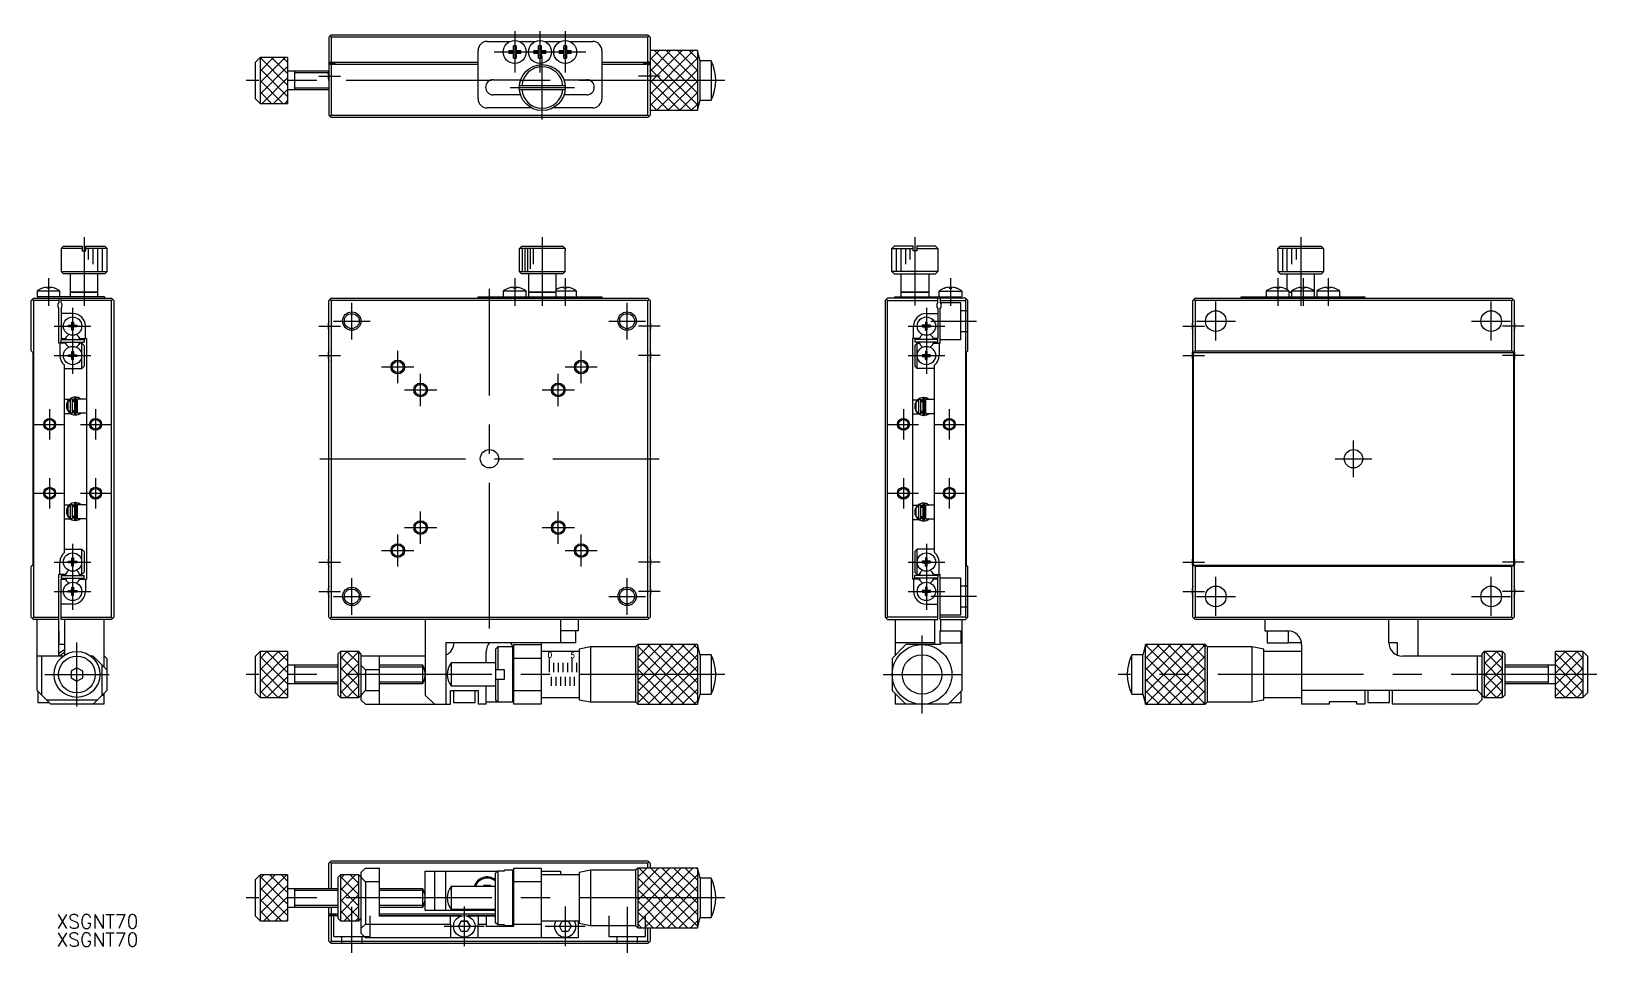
# Model space of a CAD drawing. Extents: x -100 to 241, y -108 to 93.
import ezdxf

# ---------------------------------------------------------------- set-up
doc = ezdxf.new("R2010")
doc.units = 0
doc.linetypes.add('CENTER', pattern=[50.8, 31.75, -6.35, 6.35, -6.35])
doc.linetypes.add('DASHED', pattern=[19.05, 12.7, -6.35])
doc.layers.get('0').update_dxf_attribs({"linetype": 'CONTINUOUS'})
doc.layers.add('CENTER', color=1, linetype='CENTER')
doc.styles.get("Standard").update_dxf_attribs({"font": 'txt.shx', "height": 3, "bigfont": 'bigfont.shx'})

msp = doc.modelspace()

# ---------------------------------------------------------------- texts
at = {"color": 7, "linetype": 'CONTINUOUS'}
for s, width, p in [('0', 0.864, (12.686957, -43.402008)), ('5', 0.72, (17.701223, -43.444804))]:
    msp.add_text(s, height=1.3, dxfattribs=dict(at, width=width)).set_placement(p)

# ---------------------------------------------------------------- blocks, each defined once
blk = doc.blocks.new('*U2')
at = {"color": 7, "linetype": 'CONTINUOUS'}
blk.add_text('XSGNT70', height=3, dxfattribs=at).set_placement((-94.38, -102.33))
blk = doc.blocks.new('*U3')
at = {"color": 7, "linetype": 'CONTINUOUS'}
blk.add_text('XSGNT70', height=3, dxfattribs=at).set_placement((-94.38, -106.28))

# ---------------------------------------------------------------- linework, layer by layer
at = {"color": 7, "linetype": 'CONTINUOUS'}
for p, q in [((-35, 91.9), (-34.5, 92.4)), ((-34.75, 92.15), (-34.5, 91.9)), ((-34.5, 92.4), (34.5, 92.4)), ((34.5, 92.4), (35, 91.9)), ((34.5, 91.9), (34.75, 92.15)), ((-35, 91.9), (-35, 74.9)), ((34.5, 91.9), (-34.5, 91.9)), ((-34.5, 91.9), (-34.5, 86.4)), ((-2.5, 78.45), (-2.5, 88.95)), ((-0.5, 90.95), (4.520204, 90.95)), ((4.183755, 88.95), (5.2, 88.95)), ((5.2, 88.95), (5.2, 89.966244)), ((5.8, 89.966244), (5.8, 88.95)), ((5.8, 88.95), (6.816244, 88.95)), ((6.479796, 90.95), (10.020204, 90.95)), ((9.683755, 88.95), (10.7, 88.95)), ((10.7, 88.95), (10.7, 89.966244)), ((11.3, 89.966244), (11.3, 88.95)), ((11.3, 88.95), (12.316244, 88.95)), ((11.979796, 90.95), (15.520204, 90.95)), ((15.183755, 88.95), (16.2, 88.95)), ((16.2, 88.95), (16.2, 89.966244)), ((16.8, 89.966244), (16.8, 88.95)), ((16.8, 88.95), (17.816244, 88.95)), ((17.479796, 90.95), (22.5, 90.95)), ((24.5, 88.95), (24.5, 78.45)), ((34.5, 86.4), (34.5, 91.9)), ((35, 91.9), (35, 74.9)), ((35, 79.487705), (44.462293, 88.949999)), ((35, 81.987705), (41.962293, 88.949999)), ((35, 84.487705), (39.462293, 88.949999)), ((45.300007, 88.949999), (35, 88.949999)), ((35, 86.987705), (36.962293, 88.949999)), ((35.993381, 88.949999), (45.300007, 79.643372)), ((38.493381, 88.949999), (45.300007, 82.143372)), ((40.993381, 88.949999), (45.300007, 84.643372)), ((43.493381, 88.949999), (45.300007, 87.143372)), ((45.889495, 86.75), (45.300007, 88.949999)), ((45.300007, 88.949999), (45.300007, 75.950001)), ((-50, 87.45), (-51, 86.45)), ((-51, 78.45), (-51, 86.45)), ((-50, 81.987705), (-44.537706, 87.45)), ((-50, 84.487705), (-47.037706, 87.45)), ((-50, 87.45), (-50, 77.45)), ((-44, 87.45), (-50, 87.45)), ((-50, 86.987705), (-49.537706, 87.45)), ((-50, 87.443379), (-44, 81.443379)), ((-50, 79.487705), (-44, 85.487705)), ((-47.50662, 87.45), (-44, 83.943379)), ((-45.00662, 87.45), (-44, 86.443379)), ((-44, 87.45), (-44, 77.45)), ((-35, 86.4), (-2.5, 86.4)), ((-35, 86.15), (-33.6, 86.15)), ((-2.5, 85.9), (-35, 85.9)), ((-34.5, 85.9), (-34.5, 74.9)), ((-33.6, 85.9), (-33.6, 86.15)), ((5.2, 88.35), (4.183755, 88.35)), ((5.2, 87.333755), (5.2, 88.35)), ((6.816244, 88.35), (5.8, 88.35)), ((5.8, 88.35), (5.8, 87.333755)), ((10.7, 88.35), (9.683755, 88.35)), ((10.7, 87.333755), (10.7, 88.35)), ((12.316244, 88.35), (11.3, 88.35)), ((11.3, 88.35), (11.3, 87.333755)), ((16.2, 88.35), (15.183755, 88.35)), ((16.2, 87.333755), (16.2, 88.35)), ((17.816244, 88.35), (16.8, 88.35)), ((16.8, 88.35), (16.8, 87.333755)), ((24.5, 86.4), (34.5, 86.4)), ((34.5, 85.9), (24.5, 85.9)), ((33.6, 85.9), (33.6, 86.15)), ((35, 86.15), (33.6, 86.15)), ((35, 86.4), (34.5, 86.4)), ((34.5, 74.9), (34.5, 85.9)), ((34.5, 85.9), (35, 85.9)), ((35, 87.443379), (45.300007, 77.143372)), ((35, 76.987705), (45.300007, 87.287712)), ((48.300006, 86.75), (45.889495, 86.75)), ((45.889495, 78.15), (45.889495, 86.75)), ((48.300006, 86.750002), (48.300006, 78.15)), ((-50, 84.943379), (-44, 78.943379)), ((-50, 82.443379), (-45.00662, 77.45)), ((-49.537706, 77.45), (-44, 82.987705)), ((-35.02283, 84.45), (-44, 84.45)), ((-42.4, 80.45), (-42.4, 84.45)), ((-35.189859, 83.58), (-35.069522, 83.58)), ((-35.069522, 83.22), (-35.189859, 83.22)), ((-35.074144, 84.288615), (-35.069522, 84.286361)), ((-35.069522, 82.513638), (-35.074144, 82.511384)), ((-35.069522, 83.58), (-35.069522, 83.22)), ((0.8, 82.6), (6.797873, 82.6)), ((16.202127, 82.6), (21.2, 82.6)), ((35, 84.943379), (43.993379, 75.950001)), ((35, 82.443379), (41.493379, 75.950001)), ((35.069521, 84.286361), (35.074144, 84.288615)), ((35.069521, 83.22), (35.069521, 83.58)), ((35.069521, 83.58), (35.189859, 83.58)), ((35.189859, 83.22), (35.069521, 83.22)), ((35.074144, 82.511384), (35.069521, 82.513638)), ((36.462295, 75.950001), (45.300007, 84.787712)), ((38.962295, 75.950001), (45.300007, 82.287712)), ((-50, 79.943379), (-47.50662, 77.45)), ((-47.037706, 77.45), (-44, 80.487705)), ((-44, 80.45), (-35, 80.45)), ((6.762912, 79.3), (0.8, 79.3)), ((7.017813, 81.3), (6.516025, 81.3)), ((6.516025, 80.5), (16.483974, 80.5)), ((6.516025, 80.5), (7.017813, 80.5)), ((15.982187, 81.3), (7.017813, 81.3)), ((7.017813, 80.5), (15.982187, 80.5)), ((16.483974, 81.3), (15.982187, 81.3)), ((15.982187, 80.5), (16.483974, 80.5)), ((21.2, 79.3), (16.237087, 79.3)), ((35, 79.943379), (38.993379, 75.950001)), ((41.462295, 75.950001), (45.300007, 79.787712)), ((-51, 78.45), (-50, 77.45)), ((-50, 77.45), (-44, 77.45)), ((-44.537706, 77.45), (-44, 77.987705)), ((9.220197, 76.45), (-0.5, 76.45)), ((22.5, 76.45), (13.779802, 76.45)), ((35, 77.443379), (36.493379, 75.950001)), ((35, 75.950001), (45.300007, 75.950001)), ((43.962295, 75.950001), (45.300007, 77.287712)), ((45.300007, 75.950001), (45.889495, 78.15)), ((45.889495, 78.15), (48.300006, 78.15)), ((-34.5, 74.4), (-35, 74.9)), ((-34.5, 74.9), (-34.75, 74.65)), ((-34.5, 74.9), (34.5, 74.9)), ((34.5, 74.4), (-34.5, 74.4)), ((34.75, 74.65), (34.5, 74.9)), ((35, 74.9), (34.5, 74.4)), ((-92.849997, 46.3), (-93.349997, 45.8)), ((-88.749997, 45.8), (-93.349997, 45.8)), ((-93.349997, 45.8), (-93.349997, 40.8)), ((-92.849997, 46.3), (-88.749997, 46.3)), ((-88.749997, 46.3), (-88.749997, 45.3)), ((-88.749997, 45.3), (-87.949997, 45.3)), ((-87.949997, 46.3), (-83.849997, 46.3)), ((-87.949997, 45.3), (-87.949997, 46.3)), ((-83.349997, 45.8), (-87.949997, 45.8)), ((-87.349997, 43.4), (-87.349997, 45.8)), ((-86.349997, 42.4), (-86.349997, 45.8)), ((-85.349997, 40.8), (-85.349997, 45.8)), ((-84.349997, 40.8), (-84.349997, 45.8)), ((-83.349997, 45.8), (-83.849997, 46.3)), ((-83.349997, 40.8), (-83.349997, 45.8)), ((6.5, 45.3), (6.5, 40.8)), ((6.5, 45.3), (6.516025, 45.3)), ((6.5, 45.3), (6.516025, 45.3)), ((6.516025, 45.8), (7.017813, 46.3)), ((16.483974, 45.8), (6.516025, 45.8)), ((6.516025, 45.3), (6.516025, 45.8)), ((7.017813, 46.3), (15.982187, 46.3)), ((7.1, 45.8), (7.1, 40.8)), ((7.7, 45.8), (7.7, 40.8)), ((8.3, 45.8), (8.3, 40.8)), ((8.9, 45.8), (8.9, 41.4)), ((9.5, 45.8), (9.5, 42.4)), ((15.982187, 46.3), (16.483974, 45.8)), ((16.483974, 45.8), (16.483974, 45.3)), ((16.483974, 45.3), (16.5, 45.3)), ((16.483974, 45.3), (16.5, 45.3)), ((16.5, 40.8), (16.5, 45.3)), ((87.717781, 45.8), (88.217781, 46.3)), ((87.717781, 45.8), (92.317781, 45.8)), ((87.717781, 40.8), (87.717781, 45.8)), ((92.317781, 46.3), (88.217781, 46.3)), ((88.717781, 40.8), (88.717781, 45.8)), ((89.717781, 40.8), (89.717781, 45.8)), ((90.717781, 42.4), (90.717781, 45.8)), ((91.717781, 43.4), (91.717781, 45.8)), ((92.317781, 45.3), (92.317781, 46.3)), ((93.117781, 45.3), (92.317781, 45.3)), ((97.217781, 46.3), (93.117781, 46.3)), ((93.117781, 46.3), (93.117781, 45.3)), ((93.117781, 45.8), (97.717781, 45.8)), ((97.217781, 46.3), (97.717781, 45.8)), ((97.717781, 45.8), (97.717781, 40.8)), ((171.800007, 45.3), (171.800007, 40.8)), ((171.800007, 45.3), (171.816032, 45.3)), ((171.816032, 45.8), (172.31782, 46.3)), ((181.783981, 45.8), (171.816032, 45.8)), ((171.816032, 45.3), (171.816032, 45.8)), ((172.31782, 46.3), (181.282194, 46.3)), ((172.800007, 45.8), (172.800007, 40.8)), ((173.800007, 45.8), (173.800007, 40.8)), ((174.800007, 45.8), (174.800007, 42.4)), ((175.800007, 45.8), (175.800007, 43.4)), ((181.282194, 46.3), (181.783981, 45.8)), ((181.783981, 45.8), (181.783981, 45.3)), ((181.783981, 45.3), (181.800007, 45.3)), ((181.800007, 40.8), (181.800007, 45.3)), ((-93.349997, 40.8), (-83.349997, 40.8)), ((-93.349997, 40.8), (-92.849997, 40.3)), ((-83.849997, 40.3), (-92.849997, 40.3)), ((-91.349997, 40.3), (-91.349997, 35.3)), ((-85.349997, 35.3), (-85.349997, 40.3)), ((-83.849997, 40.3), (-83.349997, 40.8)), ((6.5, 40.8), (16.5, 40.8)), ((6.5, 40.8), (7, 40.3)), ((16, 40.3), (7, 40.3)), ((8.5, 40.3), (8.5, 35.3)), ((14.5, 35.3), (14.5, 40.3)), ((16, 40.3), (16.5, 40.8)), ((97.717781, 40.8), (87.717781, 40.8)), ((88.217781, 40.3), (87.717781, 40.8)), ((88.217781, 40.3), (97.217781, 40.3)), ((89.717781, 35.3), (89.717781, 40.3)), ((95.717781, 40.3), (95.717781, 35.3)), ((97.717781, 40.8), (97.217781, 40.3)), ((171.800007, 40.8), (181.800007, 40.8)), ((171.800007, 40.8), (172.300007, 40.3)), ((172.300007, 40.3), (181.300007, 40.3)), ((173.800007, 40.3), (173.800007, 36.864101)), ((179.800007, 35.3), (179.800007, 40.3)), ((181.300007, 40.3), (181.800007, 40.8)), ((-99.849997, 34.5), (-99.349997, 35)), ((-99.849997, 23.5), (-99.849997, 34.5)), ((-99.349997, 34.5), (-99.599997, 34.75)), ((-99.349997, 35), (-82.349997, 35)), ((-99.349997, 34.5), (-99.349997, -34.5)), ((-93.849997, 34.5), (-99.349997, 34.5)), ((-93.599997, 36.522499), (-98.599997, 36.522499)), ((-98.599997, 36.522499), (-98.599997, 35.3)), ((-83.899997, 35.3), (-98.599997, 35.3)), ((-98.399997, 35), (-98.399997, 35.3)), ((-97.416241, 37.165302), (-97.449997, 37.165302)), ((-96.399997, 37.165302), (-96.399997, 37.377436)), ((-95.799997, 37.165302), (-96.399997, 37.165302)), ((-95.799997, 37.377436), (-95.799997, 37.165302)), ((-94.749997, 37.165302), (-94.783752, 37.165302)), ((-93.849997, 35), (-93.849997, 34.061438)), ((-93.599997, 35.3), (-93.599997, 36.522499)), ((-93.349997, 34.061438), (-93.349997, 35)), ((-82.349997, 34.5), (-93.349997, 34.5)), ((-85.349997, 36.3), (-91.349997, 36.3)), ((-91.349997, 36.3), (-85.349997, 36.3)), ((-83.899997, 35.3), (-83.899997, 35)), ((-82.349997, 35), (-81.849997, 34.5)), ((-82.099997, 34.75), (-82.349997, 34.5)), ((-82.349997, -34.5), (-82.349997, 34.5)), ((-81.849997, 34.5), (-81.849997, -34.5)), ((-34.5, 35), (-35, 34.5)), ((-35, -34.5), (-35, 34.5)), ((-34.5, 34.5), (-34.75, 34.75)), ((-34.5, 35), (34.5, 35)), ((-34.5, 34.5), (-34.5, -34.5)), ((34.5, 34.5), (-34.5, 34.5)), ((-2.5, 35), (-2.5, 35.3)), ((-2.5, 35.3), (24.5, 35.3)), ((8, 36.522499), (3, 36.522499)), ((3, 36.522499), (3, 35.3)), ((4.183755, 37.165302), (4.15, 37.165302)), ((5.2, 37.165302), (5.2, 37.377436)), ((5.8, 37.165302), (5.2, 37.165302)), ((5.8, 37.377436), (5.8, 37.165302)), ((6.85, 37.165302), (6.816244, 37.165302)), ((8, 35.3), (8, 36.522499)), ((14.5, 36.3), (8.5, 36.3)), ((8.5, 36.3), (14.5, 36.3)), ((19, 36.522499), (14.5, 36.522499)), ((15.183755, 37.165302), (15.15, 37.165302)), ((16.2, 37.165302), (16.2, 37.377436)), ((16.8, 37.165302), (16.2, 37.165302)), ((16.8, 37.377436), (16.8, 37.165302)), ((17.85, 37.165302), (17.816244, 37.165302)), ((19, 35.3), (19, 36.522499)), ((24.5, 35.3), (24.5, 35)), ((35, 34.5), (34.5, 35)), ((34.75, 34.75), (34.5, 34.5)), ((34.5, -34.5), (34.5, 34.5)), ((35, 34.5), (35, -34.5)), ((86.717781, 35), (86.217781, 34.5)), ((86.217781, 34.5), (86.217781, -34.5)), ((86.467781, 34.75), (86.717781, 34.5)), ((103.717781, 35), (86.717781, 35)), ((86.717781, -34.5), (86.717781, 34.5)), ((86.717781, 34.5), (97.717781, 34.5)), ((88.267781, 35.3), (102.967781, 35.3)), ((88.267781, 35.3), (88.267781, 35)), ((95.717781, 36.3), (89.717781, 36.3)), ((89.717781, 36.3), (95.717781, 36.3)), ((97.717781, 34.061438), (97.717781, 35)), ((97.967781, 36.522499), (102.967781, 36.522499)), ((97.967781, 35.3), (97.967781, 36.522499)), ((98.217781, 35), (98.217781, 34.061438)), ((98.217781, 34.5), (103.717781, 34.5)), ((99.117781, 37.165302), (99.151536, 37.165302)), ((100.167781, 37.377436), (100.167781, 37.165302)), ((100.167781, 37.165302), (100.767781, 37.165302)), ((100.767781, 37.165302), (100.767781, 37.377436)), ((101.784025, 37.165302), (101.817781, 37.165302)), ((102.767781, 35), (102.767781, 35.3)), ((102.967781, 36.522499), (102.967781, 35.3)), ((104.217781, 34.5), (103.717781, 35)), ((103.717781, 34.5), (103.967781, 34.75)), ((103.717781, 34.5), (103.717781, -34.5)), ((104.217781, 23.5), (104.217781, 34.5)), ((153.800007, 35), (153.300007, 34.5)), ((153.300007, -34.5), (153.300007, 34.5)), ((153.800007, 34.5), (153.550007, 34.75)), ((153.800007, 35), (222.800007, 35)), ((222.800007, 34.5), (153.800007, 34.5)), ((153.800007, 34.5), (153.800007, 23.5)), ((163.800007, 35), (163.800007, 35.3)), ((163.800007, 35.3), (190.800007, 35.3)), ((174.300007, 36.522499), (169.300007, 36.522499)), ((169.300007, 36.522499), (169.300007, 35.3)), ((170.483762, 37.165302), (170.450007, 37.165302)), ((171.500007, 37.165302), (171.500007, 37.377436)), ((172.100007, 37.165302), (171.500007, 37.165302)), ((172.100007, 37.377436), (172.100007, 37.165302)), ((173.150007, 37.165302), (173.116251, 37.165302)), ((174.300007, 35.3), (174.300007, 36.522499)), ((174.800007, 36.3), (174.300007, 36.3)), ((174.300007, 36.3), (174.800007, 36.3)), ((179.800007, 36.522499), (174.800007, 36.522499)), ((174.800007, 36.522499), (174.800007, 35.3)), ((175.983762, 37.165302), (175.950007, 37.165302)), ((177.000007, 37.165302), (177.000007, 37.377436)), ((177.600007, 37.165302), (177.000007, 37.165302)), ((177.600007, 37.377436), (177.600007, 37.165302)), ((178.650007, 37.165302), (178.616251, 37.165302)), ((185.300007, 36.522499), (180.300007, 36.522499)), ((180.300007, 36.522499), (180.300007, 35.3)), ((181.483762, 37.165302), (181.450007, 37.165302)), ((182.500007, 37.165302), (182.500007, 37.377436)), ((183.100007, 37.165302), (182.500007, 37.165302)), ((183.100007, 37.377436), (183.100007, 37.165302)), ((184.150007, 37.165302), (184.116251, 37.165302)), ((185.300007, 35.3), (185.300007, 36.522499)), ((190.800007, 35.3), (190.800007, 35)), ((223.300007, 34.5), (222.800007, 35)), ((223.050007, 34.75), (222.800007, 34.5)), ((222.800007, 23.5), (222.800007, 34.5)), ((223.300007, 34.5), (223.300007, -34.5)), ((-93.849997, 25.2), (-93.849997, 32.738562)), ((-93.349997, 32.738562), (-93.349997, 26.2)), ((-90.799997, 31.65), (-93.349997, 31.65)), ((95.167781, 31.65), (97.717781, 31.65)), ((97.717781, 32.738562), (97.717781, 26.2)), ((98.217781, 25.2), (98.217781, 32.738562)), ((-91.736358, 28.72), (-91.736358, 29.08)), ((-91.736358, 29.08), (-91.029997, 29.08)), ((-91.029997, 28.72), (-91.736358, 28.72)), ((-91.029997, 29.08), (-91.029997, 29.786361)), ((-91.029997, 29.786361), (-90.669997, 29.786361)), ((-91.019625, 29.069627), (-91.029997, 29.08)), ((-91.019625, 28.730372), (-91.029997, 28.72)), ((-91.029997, 28.013638), (-91.029997, 28.72)), ((-90.669997, 28.013638), (-91.029997, 28.013638)), ((-91.019625, 29.069627), (-90.680369, 29.069627)), ((-91.019625, 28.730372), (-91.019625, 29.069627)), ((-90.680369, 28.730372), (-91.019625, 28.730372)), ((-90.680369, 29.069627), (-90.669997, 29.08)), ((-90.680369, 29.069627), (-90.680369, 28.730372)), ((-90.680369, 28.730372), (-90.669997, 28.72)), ((-90.669997, 29.786361), (-90.669997, 29.08)), ((-90.669997, 29.08), (-89.963635, 29.08)), ((-90.669997, 28.013638), (-90.669997, 28.72)), ((-89.963635, 28.72), (-90.669997, 28.72)), ((-89.963635, 29.08), (-89.963635, 28.72)), ((-88.049997, 26.2), (-88.049997, 28.9)), ((-35.189859, 29.08), (-35.069522, 29.08)), ((-35.069522, 28.72), (-35.189859, 28.72)), ((-35.074144, 29.788615), (-35.069522, 29.786361)), ((-35.074144, 29.788615), (-35.069522, 29.786361)), ((-35.069522, 28.013638), (-35.074144, 28.011384)), ((-35.069522, 28.013638), (-35.074144, 28.011384)), ((-35.069522, 29.08), (-35.069522, 28.72)), ((35.069521, 29.786361), (35.074144, 29.788615)), ((35.069521, 29.786361), (35.074144, 29.788615)), ((35.069521, 29.08), (35.189859, 29.08)), ((35.069521, 28.72), (35.069521, 29.08)), ((35.189859, 28.72), (35.069521, 28.72)), ((35.074144, 28.011384), (35.069521, 28.013638)), ((35.074144, 28.011384), (35.069521, 28.013638)), ((92.417781, 26.2), (92.417781, 28.9)), ((94.331419, 29.08), (94.331419, 28.72)), ((95.037781, 29.08), (94.331419, 29.08)), ((94.331419, 28.72), (95.037781, 28.72)), ((95.397781, 29.786361), (95.037781, 29.786361)), ((95.037781, 29.786361), (95.037781, 29.08)), ((95.048153, 29.069627), (95.037781, 29.08)), ((95.048153, 28.730372), (95.037781, 28.72)), ((95.037781, 28.013638), (95.037781, 28.72)), ((95.037781, 28.013638), (95.397781, 28.013638)), ((95.387409, 29.069627), (95.048153, 29.069627)), ((95.048153, 29.069627), (95.048153, 28.730372)), ((95.048153, 28.730372), (95.387409, 28.730372)), ((95.387409, 29.069627), (95.397781, 29.08)), ((95.387409, 28.730372), (95.387409, 29.069627)), ((95.387409, 28.730372), (95.397781, 28.72)), ((95.397781, 29.08), (95.397781, 29.786361)), ((96.104142, 29.08), (95.397781, 29.08)), ((95.397781, 28.72), (96.104142, 28.72)), ((95.397781, 28.013638), (95.397781, 28.72)), ((96.104142, 28.72), (96.104142, 29.08)), ((153.110148, 29.08), (153.230485, 29.08)), ((153.230485, 28.72), (153.110148, 28.72)), ((153.225863, 29.788615), (153.230485, 29.786361)), ((153.230485, 28.013638), (153.225863, 28.011384)), ((153.230485, 29.08), (153.230485, 28.72)), ((223.369528, 29.786361), (223.374151, 29.788615)), ((223.369528, 28.72), (223.369528, 29.08)), ((223.369528, 29.08), (223.489866, 29.08)), ((223.489866, 28.72), (223.369528, 28.72)), ((223.374151, 28.011384), (223.369528, 28.013638)), ((-92.394409, 25.2), (-93.849997, 25.2)), ((-93.599997, 25.2), (-93.599997, 22.5)), ((-93.349997, 26.2), (-92.394409, 26.2)), ((-93.349997, 26), (-88.349997, 26)), ((-93.349997, 25.4), (-93.349997, 26)), ((-93.349997, 25.4), (-88.349997, 25.4)), ((-92.394409, 26.2), (-92.224812, 26.49375)), ((-92.224812, 24.90625), (-92.394409, 25.2)), ((-89.475181, 26.49375), (-89.305585, 26.2)), ((-89.305585, 25.2), (-89.475181, 24.90625)), ((-89.305585, 26.2), (-87.849997, 26.2)), ((-88.849997, 25.2), (-89.305585, 25.2)), ((-88.849997, 19.7), (-88.849997, 25.2)), ((-88.849997, 25.2), (-88.349997, 24.7)), ((-88.349997, 26), (-88.349997, 25.4)), ((-88.349997, 24.7), (-88.349997, 20.2)), ((-87.849997, 26.2), (-87.849997, -26.2)), ((92.217781, 26.2), (92.217781, -26.2)), ((93.673369, 26.2), (92.217781, 26.2)), ((97.717781, 26), (92.717781, 26)), ((92.717781, 26), (92.717781, 25.4)), ((97.717781, 25.4), (92.717781, 25.4)), ((93.217781, 25.2), (92.717781, 24.7)), ((92.717781, 24.7), (92.717781, 20.2)), ((93.217781, 19.7), (93.217781, 25.2)), ((93.217781, 25.2), (93.673369, 25.2)), ((93.842965, 26.49375), (93.673369, 26.2)), ((93.673369, 25.2), (93.842965, 24.90625)), ((96.762193, 26.2), (96.592596, 26.49375)), ((96.592596, 24.90625), (96.762193, 25.2)), ((97.717781, 26.2), (96.762193, 26.2)), ((96.762193, 25.2), (98.217781, 25.2)), ((97.717781, 25.4), (97.717781, 26)), ((97.967781, 25.2), (97.967781, 22.5)), ((-99.849997, 23.5), (-99.499997, 23.15)), ((-99.499997, 23.15), (-99.499997, -23.15)), ((-91.736358, 22.32), (-91.736358, 22.68)), ((-91.736358, 22.68), (-91.029997, 22.68)), ((-91.029997, 22.32), (-91.736358, 22.32)), ((-91.029997, 22.68), (-91.029997, 23.386361)), ((-91.029997, 23.386361), (-90.669997, 23.386361)), ((-91.019625, 22.669627), (-91.029997, 22.68)), ((-91.019625, 22.330372), (-91.029997, 22.32)), ((-91.029997, 21.613638), (-91.029997, 22.32)), ((-90.669997, 21.613638), (-91.029997, 21.613638)), ((-91.019625, 22.669627), (-90.680369, 22.669627)), ((-91.019625, 22.330372), (-91.019625, 22.669627)), ((-90.680369, 22.330372), (-91.019625, 22.330372)), ((-90.680369, 22.669627), (-90.669997, 22.68)), ((-90.680369, 22.669627), (-90.680369, 22.330372)), ((-90.680369, 22.330372), (-90.669997, 22.32)), ((-90.669997, 23.386361), (-90.669997, 22.68)), ((-90.669997, 22.68), (-89.963635, 22.68)), ((-90.669997, 21.613638), (-90.669997, 22.32)), ((-89.963635, 22.32), (-90.669997, 22.32)), ((-89.963635, 22.68), (-89.963635, 22.32)), ((-35.189859, 22.68), (-35.069522, 22.68)), ((-35.069522, 22.32), (-35.189859, 22.32)), ((-35.074144, 23.388615), (-35.069522, 23.386361)), ((-35.074144, 23.388615), (-35.069522, 23.386361)), ((-35.069522, 21.613638), (-35.074144, 21.611384)), ((-35.069522, 21.613638), (-35.074144, 21.611384)), ((-35.069522, 22.68), (-35.069522, 22.32)), ((35.069521, 23.386361), (35.074144, 23.388615)), ((35.069521, 23.386361), (35.074144, 23.388615)), ((35.069521, 22.68), (35.189859, 22.68)), ((35.069521, 22.32), (35.069521, 22.68)), ((35.189859, 22.32), (35.069521, 22.32)), ((35.074144, 21.611384), (35.069521, 21.613638)), ((35.074144, 21.611384), (35.069521, 21.613638)), ((94.331419, 22.68), (94.331419, 22.32)), ((95.037781, 22.68), (94.331419, 22.68)), ((94.331419, 22.32), (95.037781, 22.32)), ((95.397781, 23.386361), (95.037781, 23.386361)), ((95.037781, 23.386361), (95.037781, 22.68)), ((95.048153, 22.669627), (95.037781, 22.68)), ((95.048153, 22.330372), (95.037781, 22.32)), ((95.037781, 21.613638), (95.037781, 22.32)), ((95.037781, 21.613638), (95.397781, 21.613638)), ((95.387409, 22.669627), (95.048153, 22.669627)), ((95.048153, 22.669627), (95.048153, 22.330372)), ((95.048153, 22.330372), (95.387409, 22.330372)), ((95.387409, 22.669627), (95.397781, 22.68)), ((95.387409, 22.330372), (95.387409, 22.669627)), ((95.387409, 22.330372), (95.397781, 22.32)), ((95.397781, 22.68), (95.397781, 23.386361)), ((96.104142, 22.68), (95.397781, 22.68)), ((95.397781, 22.32), (96.104142, 22.32)), ((95.397781, 21.613638), (95.397781, 22.32)), ((96.104142, 22.32), (96.104142, 22.68)), ((104.217781, 23.5), (103.867781, 23.15)), ((103.867781, 23.15), (103.867781, -23.15)), ((153.110148, 22.68), (153.230485, 22.68)), ((153.230485, 22.32), (153.110148, 22.32)), ((153.225863, 23.388615), (153.230485, 23.386361)), ((153.230485, 21.613638), (153.225863, 21.611384)), ((153.230485, 22.68), (153.230485, 22.32)), ((153.450007, 23.15), (153.800007, 23.5)), ((153.450007, -23.15), (153.450007, 23.15)), ((153.450007, 23.15), (223.150007, 23.15)), ((153.800007, 23.5), (222.800007, 23.5)), ((222.800007, 23.5), (223.150007, 23.15)), ((223.150007, 23.15), (223.150007, -23.15)), ((223.369528, 23.386361), (223.374151, 23.388615)), ((223.369528, 22.32), (223.369528, 22.68)), ((223.369528, 22.68), (223.489866, 22.68)), ((223.489866, 22.32), (223.369528, 22.32)), ((223.374151, 21.611384), (223.369528, 21.613638)), ((-92.649997, -20.420938), (-92.649997, 20.420937)), ((-92.649997, 19.7), (-88.849997, 19.7)), ((-88.349997, 20.2), (-88.849997, 19.7)), ((92.717781, 20.2), (93.217781, 19.7)), ((97.017781, 19.7), (93.217781, 19.7)), ((97.017781, -20.420938), (97.017781, 20.420937)), ((-91.601314, 12.9), (-92.649997, 12.9)), ((-91.849997, 12.416515), (-91.349997, 12.945683)), ((-91.849997, 10.583484), (-91.849997, 12.416515)), ((-91.349997, 10.054316), (-91.849997, 10.583484)), ((-90.849997, 13), (-91.349997, 13)), ((-91.349997, 13), (-91.349997, 12.945683)), ((-91.349997, 12.945683), (-91.349997, 10.054316)), ((-90.850187, 12.94232), (-90.438512, 13.053535)), ((-90.849997, 10), (-90.849997, 13)), ((-90.649997, 12.9), (-90.849997, 12.9)), ((-90.438491, 12.5), (-90.849997, 12.5)), ((-90.849997, 10.5), (-90.438491, 10.5)), ((-90.649997, 12.5), (-90.649997, 12.9)), ((-90.649997, 10.008123), (-90.649997, 10.5)), ((-90.649997, 10.4), (-90.438491, 10.4)), ((-90.438491, 13.259908), (-90.438491, 9.759908)), ((-89.468894, 13.293007), (-90.216343, 13.453625)), ((-90.041858, 13.287203), (-90.050007, 13.283278)), ((-90.048491, 9.759908), (-90.048491, 13.259908)), ((-90.048491, 12.658228), (-90.048156, 12.672462)), ((-89.849997, 12.5), (-90.048491, 12.5)), ((-90.048491, 10.5), (-89.849997, 10.5)), ((-90.048491, 10.4), (-89.849997, 10.4)), ((-90.048407, 10.354551), (-90.048491, 10.361588)), ((-90.047694, 10.339539), (-90.048407, 10.354551)), ((-90.048156, 12.672462), (-90.047095, 12.68745)), ((-90.046253, 10.324576), (-90.047694, 10.339539)), ((-90.047095, 12.68745), (-90.045308, 12.702369)), ((-90.044088, 10.309699), (-90.046253, 10.324576)), ((-90.045308, 12.702369), (-90.042799, 12.717181)), ((-90.041202, 10.294942), (-90.044088, 10.309699)), ((-90.042799, 12.717181), (-90.039575, 12.731852)), ((-90.010486, 13.301115), (-90.041858, 13.287203)), ((-90.037601, 10.280341), (-90.041202, 10.294942)), ((-90.039575, 12.731852), (-90.035642, 12.746348)), ((-90.033294, 10.26593), (-90.037601, 10.280341)), ((-90.035642, 12.746348), (-90.03101, 12.760635)), ((-90.028288, 10.251743), (-90.033294, 10.26593)), ((-90.03101, 12.760635), (-90.025688, 12.774678)), ((-90.022596, 10.237815), (-90.028288, 10.251743)), ((-90.025688, 12.774678), (-90.019688, 12.788444)), ((-90.016228, 10.22418), (-90.022596, 10.237815)), ((-90.019688, 12.788444), (-90.013024, 12.8019)), ((-90.013024, 12.8019), (-90.005709, 12.815014)), ((-89.97847, 13.31344), (-90.010486, 13.301115)), ((-90.005709, 12.815014), (-89.997761, 12.827755)), ((-89.997761, 12.827755), (-89.989196, 12.840089)), ((-89.989196, 12.840089), (-89.980034, 12.851989)), ((-89.980034, 12.851989), (-89.970296, 12.863423)), ((-89.94589, 13.324149), (-89.97847, 13.31344)), ((-89.970296, 12.863423), (-89.960003, 12.874362)), ((-89.960003, 12.874362), (-89.949179, 12.88478)), ((-89.949179, 12.88478), (-89.937849, 12.894649)), ((-89.912825, 13.333217), (-89.94589, 13.324149)), ((-89.937849, 12.894649), (-89.92604, 12.903943)), ((-89.92604, 12.903943), (-89.913778, 12.912638)), ((-89.913778, 12.912638), (-89.901094, 12.92071)), ((-89.879357, 13.340621), (-89.912825, 13.333217)), ((-89.901094, 12.92071), (-89.888017, 12.928137)), ((-89.888017, 12.928137), (-89.874579, 12.9349)), ((-89.845567, 13.346343), (-89.879357, 13.340621)), ((-89.874579, 12.9349), (-89.860813, 12.940977)), ((-89.860813, 12.940977), (-89.850019, 12.945178)), ((-87.849997, 13), (-89.849997, 13)), ((-89.849997, 13), (-89.849997, 10)), ((-89.811538, 13.35037), (-89.845567, 13.346343)), ((-89.777353, 13.352692), (-89.811538, 13.35037)), ((-89.743096, 13.353303), (-89.777353, 13.352692)), ((-89.70885, 13.352202), (-89.743096, 13.353303)), ((-89.674699, 13.349391), (-89.70885, 13.352202)), ((-89.640727, 13.344877), (-89.674699, 13.349391)), ((-89.607016, 13.338669), (-89.640727, 13.344877)), ((-89.57365, 13.330783), (-89.607016, 13.338669)), ((-89.578086, 13.011397), (-89.584265, 13)), ((-89.571752, 13.023512), (-89.578086, 13.011397)), ((-89.469417, 13.293245), (-89.573697, 12.999989)), ((-89.540711, 13.321238), (-89.57365, 13.330783)), ((-89.565305, 13.036263), (-89.571752, 13.023512)), ((-89.558787, 13.049564), (-89.565305, 13.036263)), ((-89.552243, 13.063328), (-89.558787, 13.049564)), ((-89.545716, 13.077461), (-89.552243, 13.063328)), ((-89.53925, 13.09187), (-89.545716, 13.077461)), ((-89.50828, 13.310057), (-89.540711, 13.321238)), ((-89.532888, 13.106458), (-89.53925, 13.09187)), ((-89.526672, 13.121127), (-89.532888, 13.106458)), ((-89.520644, 13.135781), (-89.526672, 13.121127)), ((-89.514845, 13.15032), (-89.520644, 13.135781)), ((-89.509312, 13.164649), (-89.514845, 13.15032)), ((-89.504083, 13.17867), (-89.509312, 13.164649)), ((-89.478103, 13.297982), (-89.50828, 13.310057)), ((-89.499194, 13.192291), (-89.504083, 13.17867)), ((-89.494675, 13.20542), (-89.499194, 13.192291)), ((-89.490559, 13.217969), (-89.494675, 13.20542)), ((-89.486872, 13.229856), (-89.490559, 13.217969)), ((-89.483638, 13.241), (-89.486872, 13.229856)), ((-89.48088, 13.251327), (-89.483638, 13.241)), ((-89.478616, 13.260768), (-89.48088, 13.251327)), ((-89.479369, 13.298249), (-89.47743, 13.297592)), ((-89.476861, 13.26926), (-89.478616, 13.260768)), ((-88.99556, 13.000223), (-89.478522, 13.297171)), ((-89.47743, 13.297592), (-89.476008, 13.29574)), ((-89.475626, 13.276746), (-89.476861, 13.26926)), ((-89.476008, 13.29574), (-89.475112, 13.292705)), ((-89.474921, 13.283177), (-89.475626, 13.276746)), ((-89.475112, 13.292705), (-89.474749, 13.288508)), ((-89.474749, 13.288508), (-89.474921, 13.283177)), ((-89.449227, 13.284342), (-89.468894, 13.293007)), ((93.266464, 12.8), (92.217781, 12.8)), ((93.017781, 12.316515), (93.517781, 12.845683)), ((93.017781, 10.483484), (93.017781, 12.316515)), ((93.517781, 9.954316), (93.017781, 10.483484)), ((93.517781, 12.9), (93.517781, 12.845683)), ((94.017781, 12.9), (93.517781, 12.9)), ((93.517781, 12.845683), (93.517781, 9.954316)), ((94.017591, 12.84232), (94.429266, 12.953535)), ((94.017781, 9.9), (94.017781, 12.9)), ((94.217781, 12.8), (94.017781, 12.8)), ((94.429287, 12.4), (94.017781, 12.4)), ((94.017781, 10.4), (94.429287, 10.4)), ((94.217781, 12.4), (94.217781, 12.8)), ((94.217781, 9.908123), (94.217781, 10.4)), ((94.217781, 10.3), (94.429287, 10.3)), ((94.429287, 13.159908), (94.429287, 9.659908)), ((95.398884, 13.193007), (94.651435, 13.353625)), ((94.82592, 13.187203), (94.817771, 13.183278)), ((94.819287, 9.659908), (94.819287, 13.159908)), ((94.819287, 12.558228), (94.819622, 12.572462)), ((95.017781, 12.4), (94.819287, 12.4)), ((94.819287, 10.4), (95.017781, 10.4)), ((94.819287, 10.3), (95.017781, 10.3)), ((94.819371, 10.254551), (94.819287, 10.261588)), ((94.820084, 10.239539), (94.819371, 10.254551)), ((94.819622, 12.572462), (94.820683, 12.58745)), ((94.821525, 10.224576), (94.820084, 10.239539)), ((94.820683, 12.58745), (94.82247, 12.602369)), ((94.82247, 12.602369), (94.824979, 12.617181)), ((94.824979, 12.617181), (94.828203, 12.631852)), ((94.857292, 13.201115), (94.82592, 13.187203)), ((94.828203, 12.631852), (94.832136, 12.646348)), ((94.832136, 12.646348), (94.836768, 12.660635)), ((94.836768, 12.660635), (94.84209, 12.674678)), ((94.84209, 12.674678), (94.84809, 12.688444)), ((94.84809, 12.688444), (94.854754, 12.7019)), ((94.854754, 12.7019), (94.862069, 12.715014)), ((94.889308, 13.21344), (94.857292, 13.201115)), ((94.862069, 12.715014), (94.870017, 12.727755)), ((94.870017, 12.727755), (94.878582, 12.740089)), ((94.878582, 12.740089), (94.887744, 12.751989)), ((94.887744, 12.751989), (94.897482, 12.763423)), ((94.921888, 13.224149), (94.889308, 13.21344)), ((94.897482, 12.763423), (94.907775, 12.774362)), ((94.907775, 12.774362), (94.918599, 12.78478)), ((94.918599, 12.78478), (94.929929, 12.794649)), ((94.954953, 13.233217), (94.921888, 13.224149)), ((94.929929, 12.794649), (94.941738, 12.803943)), ((94.941738, 12.803943), (94.954, 12.812638)), ((94.954, 12.812638), (94.966684, 12.82071)), ((94.988421, 13.240621), (94.954953, 13.233217)), ((94.966684, 12.82071), (94.979761, 12.828137)), ((94.979761, 12.828137), (94.993199, 12.8349)), ((95.022211, 13.246343), (94.988421, 13.240621)), ((94.993199, 12.8349), (95.006965, 12.840977)), ((95.006965, 12.840977), (95.017759, 12.845178)), ((97.017781, 12.9), (95.017781, 12.9)), ((95.017781, 12.9), (95.017781, 9.9)), ((95.05624, 13.25037), (95.022211, 13.246343)), ((95.090425, 13.252692), (95.05624, 13.25037)), ((95.124682, 13.253303), (95.090425, 13.252692)), ((95.158928, 13.252202), (95.124682, 13.253303)), ((95.193079, 13.249391), (95.158928, 13.252202)), ((95.227051, 13.244877), (95.193079, 13.249391)), ((95.260762, 13.238669), (95.227051, 13.244877)), ((95.294128, 13.230783), (95.260762, 13.238669)), ((95.289692, 12.911397), (95.283513, 12.9)), ((95.296026, 12.923512), (95.289692, 12.911397)), ((95.398361, 13.193245), (95.294081, 12.899989)), ((95.327067, 13.221238), (95.294128, 13.230783)), ((95.302473, 12.936263), (95.296026, 12.923512)), ((95.308991, 12.949564), (95.302473, 12.936263)), ((95.315535, 12.963328), (95.308991, 12.949564)), ((95.322062, 12.977461), (95.315535, 12.963328)), ((95.328528, 12.99187), (95.322062, 12.977461)), ((95.359498, 13.210057), (95.327067, 13.221238)), ((95.33489, 13.006458), (95.328528, 12.99187)), ((95.341106, 13.021127), (95.33489, 13.006458)), ((95.347134, 13.035781), (95.341106, 13.021127)), ((95.352933, 13.05032), (95.347134, 13.035781)), ((95.358466, 13.064649), (95.352933, 13.05032)), ((95.363695, 13.07867), (95.358466, 13.064649)), ((95.389675, 13.197982), (95.359498, 13.210057)), ((95.368584, 13.092291), (95.363695, 13.07867)), ((95.373103, 13.10542), (95.368584, 13.092291)), ((95.377219, 13.117969), (95.373103, 13.10542)), ((95.380906, 13.129856), (95.377219, 13.117969)), ((95.38414, 13.141), (95.380906, 13.129856)), ((95.386898, 13.151327), (95.38414, 13.141)), ((95.389162, 13.160768), (95.386898, 13.151327)), ((95.388409, 13.198249), (95.390348, 13.197592)), ((95.390917, 13.16926), (95.389162, 13.160768)), ((95.872218, 12.900223), (95.389256, 13.197171)), ((95.390348, 13.197592), (95.39177, 13.19574)), ((95.392152, 13.176746), (95.390917, 13.16926)), ((95.39177, 13.19574), (95.392666, 13.192705)), ((95.392857, 13.183177), (95.392152, 13.176746)), ((95.392666, 13.192705), (95.393029, 13.188508)), ((95.393029, 13.188508), (95.392857, 13.183177)), ((95.418551, 13.184342), (95.398884, 13.193007)), ((-92.649997, 9.9), (-91.332069, 9.9)), ((-91.349997, 10.054316), (-91.349997, 10)), ((-91.349997, 10), (-90.849997, 10)), ((-90.438545, 9.966596), (-90.850146, 10.077142)), ((-90.009199, 10.210871), (-90.016228, 10.22418)), ((-90.001524, 10.19792), (-90.009199, 10.210871)), ((-89.993219, 10.18536), (-90.001524, 10.19792)), ((-89.984304, 10.173222), (-89.993219, 10.18536)), ((-89.974798, 10.161538), (-89.984304, 10.173222)), ((-89.964723, 10.150336), (-89.974798, 10.161538)), ((-89.954102, 10.139646), (-89.964723, 10.150336)), ((-89.94296, 10.129497), (-89.954102, 10.139646)), ((-89.931324, 10.119914), (-89.94296, 10.129497)), ((-89.91922, 10.110923), (-89.931324, 10.119914)), ((-89.906678, 10.10255), (-89.91922, 10.110923)), ((-89.89373, 10.094817), (-89.906678, 10.10255)), ((-89.880406, 10.087745), (-89.89373, 10.094817)), ((-89.86674, 10.081354), (-89.880406, 10.087745)), ((-89.852767, 10.075662), (-89.86674, 10.081354)), ((-89.850016, 10.074637), (-89.852767, 10.075662)), ((-89.849997, 10), (-87.849997, 10)), ((-89.536348, 9.699977), (-89.535036, 9.700404)), ((-89.535036, 9.700404), (-89.533859, 9.70079)), ((-89.533859, 9.70079), (-89.532596, 9.701206)), ((-89.532596, 9.701206), (-89.530503, 9.701902)), ((-89.530503, 9.701902), (-89.527863, 9.702791)), ((-89.527863, 9.702791), (-89.526813, 9.703148)), ((-89.526813, 9.703148), (-89.524897, 9.703804)), ((-89.524897, 9.703804), (-89.523704, 9.704215)), ((-89.523704, 9.704215), (-89.519395, 9.705722)), ((-89.519395, 9.705722), (-89.517966, 9.706229)), ((-89.517966, 9.706229), (-89.515153, 9.707237)), ((-89.515153, 9.707237), (-89.478103, 9.721834)), ((-89.481832, 9.722096), (-89.479369, 9.721567)), ((-89.479369, 9.721567), (-89.479675, 9.722295)), ((-89.478103, 9.721834), (-89.479369, 9.721567)), ((92.217781, 9.8), (93.535709, 9.8)), ((93.517781, 9.954316), (93.517781, 9.9)), ((93.517781, 9.9), (94.017781, 9.9)), ((94.429233, 9.866596), (94.017632, 9.977142)), ((94.82369, 10.209699), (94.821525, 10.224576)), ((94.826576, 10.194942), (94.82369, 10.209699)), ((94.830177, 10.180341), (94.826576, 10.194942)), ((94.834484, 10.16593), (94.830177, 10.180341)), ((94.83949, 10.151743), (94.834484, 10.16593)), ((94.845182, 10.137815), (94.83949, 10.151743)), ((94.85155, 10.12418), (94.845182, 10.137815)), ((94.858579, 10.110871), (94.85155, 10.12418)), ((94.866254, 10.09792), (94.858579, 10.110871)), ((94.874559, 10.08536), (94.866254, 10.09792)), ((94.883474, 10.073222), (94.874559, 10.08536)), ((94.89298, 10.061538), (94.883474, 10.073222)), ((94.903055, 10.050336), (94.89298, 10.061538)), ((94.913676, 10.039646), (94.903055, 10.050336)), ((94.924818, 10.029497), (94.913676, 10.039646)), ((94.936454, 10.019914), (94.924818, 10.029497)), ((94.948558, 10.010923), (94.936454, 10.019914)), ((94.9611, 10.00255), (94.948558, 10.010923)), ((94.974048, 9.994817), (94.9611, 10.00255)), ((94.987372, 9.987745), (94.974048, 9.994817)), ((95.001038, 9.981354), (94.987372, 9.987745)), ((95.015011, 9.975662), (95.001038, 9.981354)), ((95.017762, 9.974637), (95.015011, 9.975662)), ((95.017781, 9.9), (97.017781, 9.9)), ((95.33143, 9.599977), (95.332742, 9.600404)), ((95.332742, 9.600404), (95.333919, 9.60079)), ((95.333919, 9.60079), (95.335182, 9.601206)), ((95.335182, 9.601206), (95.337275, 9.601902)), ((95.337275, 9.601902), (95.339915, 9.602791)), ((95.339915, 9.602791), (95.340965, 9.603148)), ((95.340965, 9.603148), (95.342881, 9.603804)), ((95.342881, 9.603804), (95.344074, 9.604215)), ((95.344074, 9.604215), (95.348383, 9.605722)), ((95.348383, 9.605722), (95.349812, 9.606229)), ((95.349812, 9.606229), (95.352625, 9.607237)), ((95.352625, 9.607237), (95.389675, 9.621834)), ((95.385946, 9.622096), (95.388409, 9.621567)), ((95.388409, 9.621567), (95.388103, 9.622295)), ((95.389675, 9.621834), (95.388409, 9.621567)), ((-91.601314, -10.1), (-92.649997, -10.1)), ((-91.849997, -10.583485), (-91.349997, -10.054317)), ((-90.849997, -10), (-91.349997, -10)), ((-91.349997, -10), (-91.349997, -10.054317)), ((-91.349997, -10.054317), (-91.349997, -12.945684)), ((-90.850187, -10.05768), (-90.438512, -9.946465)), ((-90.849997, -13), (-90.849997, -10)), ((-90.649997, -10.1), (-90.849997, -10.1)), ((-90.649997, -10.5), (-90.649997, -10.1)), ((-90.438491, -9.740092), (-90.438491, -13.240092)), ((-89.449227, -9.715658), (-90.216343, -9.546375)), ((-90.041858, -9.712797), (-90.050007, -9.716722)), ((-90.048491, -13.240092), (-90.048491, -9.740092)), ((-90.010486, -9.698885), (-90.041858, -9.712797)), ((-90.03101, -10.239365), (-90.025688, -10.225322)), ((-90.025688, -10.225322), (-90.019688, -10.211556)), ((-90.019688, -10.211556), (-90.013024, -10.1981)), ((-90.013024, -10.1981), (-90.005709, -10.184986)), ((-89.97847, -9.68656), (-90.010486, -9.698885)), ((-90.005709, -10.184986), (-89.997761, -10.172245)), ((-89.997761, -10.172245), (-89.989196, -10.159911)), ((-89.989196, -10.159911), (-89.980034, -10.148011)), ((-89.980034, -10.148011), (-89.970296, -10.136577)), ((-89.94589, -9.675851), (-89.97847, -9.68656)), ((-89.970296, -10.136577), (-89.960003, -10.125638)), ((-89.960003, -10.125638), (-89.949179, -10.11522)), ((-89.949179, -10.11522), (-89.937849, -10.105351)), ((-89.912825, -9.666783), (-89.94589, -9.675851)), ((-89.937849, -10.105351), (-89.92604, -10.096057)), ((-89.92604, -10.096057), (-89.913778, -10.087362)), ((-89.913778, -10.087362), (-89.901094, -10.07929)), ((-89.879357, -9.659379), (-89.912825, -9.666783)), ((-89.901094, -10.07929), (-89.888017, -10.071863)), ((-89.888017, -10.071863), (-89.874579, -10.0651)), ((-89.845567, -9.653657), (-89.879357, -9.659379)), ((-89.874579, -10.0651), (-89.860813, -10.059023)), ((-89.860813, -10.059023), (-89.850019, -10.054822)), ((-87.849997, -10), (-89.849997, -10)), ((-89.849997, -10), (-89.849997, -13)), ((-89.811538, -9.64963), (-89.845567, -9.653657)), ((-89.777353, -9.647308), (-89.811538, -9.64963)), ((-89.743096, -9.646697), (-89.777353, -9.647308)), ((-89.70885, -9.647798), (-89.743096, -9.646697)), ((-89.674699, -9.650609), (-89.70885, -9.647798)), ((-89.640727, -9.655123), (-89.674699, -9.650609)), ((-89.607016, -9.661331), (-89.640727, -9.655123)), ((-89.57365, -9.669217), (-89.607016, -9.661331)), ((-89.578086, -9.988603), (-89.584265, -10)), ((-89.571752, -9.976488), (-89.578086, -9.988603)), ((-89.469417, -9.706755), (-89.573697, -10.000011)), ((-89.540711, -9.678762), (-89.57365, -9.669217)), ((-89.565305, -9.963737), (-89.571752, -9.976488)), ((-89.558787, -9.950436), (-89.565305, -9.963737)), ((-89.552243, -9.936672), (-89.558787, -9.950436)), ((-89.545716, -9.922539), (-89.552243, -9.936672)), ((-89.53925, -9.90813), (-89.545716, -9.922539)), ((-89.50828, -9.689943), (-89.540711, -9.678762)), ((-89.532888, -9.893542), (-89.53925, -9.90813)), ((-89.526672, -9.878873), (-89.532888, -9.893542)), ((-89.520644, -9.864219), (-89.526672, -9.878873)), ((-89.514845, -9.84968), (-89.520644, -9.864219)), ((-89.509312, -9.835351), (-89.514845, -9.84968)), ((-89.504083, -9.82133), (-89.509312, -9.835351)), ((-89.478103, -9.702018), (-89.50828, -9.689943)), ((-89.499194, -9.807709), (-89.504083, -9.82133)), ((-89.494675, -9.79458), (-89.499194, -9.807709)), ((-89.490559, -9.782031), (-89.494675, -9.79458)), ((-89.486872, -9.770144), (-89.490559, -9.782031)), ((-89.483638, -9.759), (-89.486872, -9.770144)), ((-89.48088, -9.748673), (-89.483638, -9.759)), ((-89.478616, -9.739232), (-89.48088, -9.748673)), ((-89.479369, -9.701751), (-89.47743, -9.702408)), ((-89.476861, -9.73074), (-89.478616, -9.739232)), ((-88.99556, -9.999777), (-89.478522, -9.702829)), ((-89.47743, -9.702408), (-89.476008, -9.70426)), ((-89.475626, -9.723254), (-89.476861, -9.73074)), ((-89.476008, -9.70426), (-89.475112, -9.707295)), ((-89.474921, -9.716823), (-89.475626, -9.723254)), ((-89.475112, -9.707295), (-89.474749, -9.711492)), ((-89.474749, -9.711492), (-89.474921, -9.716823)), ((93.266464, -10.2), (92.217781, -10.2)), ((93.017781, -10.683485), (93.517781, -10.154317)), ((93.517781, -10.1), (93.517781, -10.154317)), ((94.017781, -10.1), (93.517781, -10.1)), ((93.517781, -10.154317), (93.517781, -13.045684)), ((94.017591, -10.15768), (94.429266, -10.046465)), ((94.017781, -13.1), (94.017781, -10.1)), ((94.217781, -10.2), (94.017781, -10.2)), ((94.217781, -10.6), (94.217781, -10.2)), ((94.429287, -9.840092), (94.429287, -13.340092)), ((95.418551, -9.815658), (94.651435, -9.646375)), ((94.82592, -9.812797), (94.817771, -9.816722)), ((94.819287, -13.340092), (94.819287, -9.840092)), ((94.857292, -9.798885), (94.82592, -9.812797)), ((94.889308, -9.78656), (94.857292, -9.798885)), ((94.921888, -9.775851), (94.889308, -9.78656)), ((94.897482, -10.236577), (94.907775, -10.225638)), ((94.907775, -10.225638), (94.918599, -10.21522)), ((94.918599, -10.21522), (94.929929, -10.205351)), ((94.954953, -9.766783), (94.921888, -9.775851)), ((94.929929, -10.205351), (94.941738, -10.196057)), ((94.941738, -10.196057), (94.954, -10.187362)), ((94.954, -10.187362), (94.966684, -10.17929)), ((94.988421, -9.759379), (94.954953, -9.766783)), ((94.966684, -10.17929), (94.979761, -10.171863)), ((94.979761, -10.171863), (94.993199, -10.1651)), ((95.022211, -9.753657), (94.988421, -9.759379)), ((94.993199, -10.1651), (95.006965, -10.159023)), ((95.006965, -10.159023), (95.017759, -10.154822)), ((97.017781, -10.1), (95.017781, -10.1)), ((95.017781, -10.1), (95.017781, -13.1)), ((95.05624, -9.74963), (95.022211, -9.753657)), ((95.090425, -9.747308), (95.05624, -9.74963)), ((95.124682, -9.746697), (95.090425, -9.747308)), ((95.158928, -9.747798), (95.124682, -9.746697)), ((95.193079, -9.750609), (95.158928, -9.747798)), ((95.227051, -9.755123), (95.193079, -9.750609)), ((95.260762, -9.761331), (95.227051, -9.755123)), ((95.294128, -9.769217), (95.260762, -9.761331)), ((95.289692, -10.088603), (95.283513, -10.1)), ((95.296026, -10.076488), (95.289692, -10.088603)), ((95.398361, -9.806755), (95.294081, -10.100011)), ((95.327067, -9.778762), (95.294128, -9.769217)), ((95.302473, -10.063737), (95.296026, -10.076488)), ((95.308991, -10.050436), (95.302473, -10.063737)), ((95.315535, -10.036672), (95.308991, -10.050436)), ((95.322062, -10.022539), (95.315535, -10.036672)), ((95.328528, -10.00813), (95.322062, -10.022539)), ((95.359498, -9.789943), (95.327067, -9.778762)), ((95.33489, -9.993542), (95.328528, -10.00813)), ((95.341106, -9.978873), (95.33489, -9.993542)), ((95.347134, -9.964219), (95.341106, -9.978873)), ((95.352933, -9.94968), (95.347134, -9.964219)), ((95.358466, -9.935351), (95.352933, -9.94968)), ((95.363695, -9.92133), (95.358466, -9.935351)), ((95.389675, -9.802018), (95.359498, -9.789943)), ((95.368584, -9.907709), (95.363695, -9.92133)), ((95.373103, -9.89458), (95.368584, -9.907709)), ((95.377219, -9.882031), (95.373103, -9.89458)), ((95.380906, -9.870144), (95.377219, -9.882031)), ((95.38414, -9.859), (95.380906, -9.870144)), ((95.386898, -9.848673), (95.38414, -9.859)), ((95.389162, -9.839232), (95.386898, -9.848673)), ((95.388409, -9.801751), (95.390348, -9.802408)), ((95.390917, -9.83074), (95.389162, -9.839232)), ((95.872218, -10.099777), (95.389256, -9.802829)), ((95.390348, -9.802408), (95.39177, -9.80426)), ((95.392152, -9.823254), (95.390917, -9.83074)), ((95.39177, -9.80426), (95.392666, -9.807295)), ((95.392857, -9.816823), (95.392152, -9.823254)), ((95.392666, -9.807295), (95.393029, -9.811492)), ((95.393029, -9.811492), (95.392857, -9.816823)), ((-92.649997, -13.1), (-91.332069, -13.1)), ((-91.849997, -12.416516), (-91.849997, -10.583485)), ((-91.349997, -12.945684), (-91.849997, -12.416516)), ((-91.349997, -12.945684), (-91.349997, -13)), ((-91.349997, -13), (-90.849997, -13)), ((-90.438545, -13.033404), (-90.850146, -12.922858)), ((-90.438491, -10.5), (-90.849997, -10.5)), ((-90.849997, -12.5), (-90.438491, -12.5)), ((-90.649997, -12.991877), (-90.649997, -12.5)), ((-90.649997, -12.6), (-90.438491, -12.6)), ((-90.048491, -10.341772), (-90.048156, -10.327538)), ((-89.849997, -10.5), (-90.048491, -10.5)), ((-90.048491, -12.5), (-89.849997, -12.5)), ((-90.048491, -12.6), (-89.849997, -12.6)), ((-90.048407, -12.645449), (-90.048491, -12.638412)), ((-90.047694, -12.660461), (-90.048407, -12.645449)), ((-90.048156, -10.327538), (-90.047095, -10.31255)), ((-90.046253, -12.675424), (-90.047694, -12.660461)), ((-90.047095, -10.31255), (-90.045308, -10.297631)), ((-90.044088, -12.690301), (-90.046253, -12.675424)), ((-90.045308, -10.297631), (-90.042799, -10.282819)), ((-90.041202, -12.705058), (-90.044088, -12.690301)), ((-90.042799, -10.282819), (-90.039575, -10.268148)), ((-90.037601, -12.719659), (-90.041202, -12.705058)), ((-90.039575, -10.268148), (-90.035642, -10.253652)), ((-90.033294, -12.73407), (-90.037601, -12.719659)), ((-90.035642, -10.253652), (-90.03101, -10.239365)), ((-90.028288, -12.748257), (-90.033294, -12.73407)), ((-90.022596, -12.762185), (-90.028288, -12.748257)), ((-90.016228, -12.77582), (-90.022596, -12.762185)), ((-90.009199, -12.789129), (-90.016228, -12.77582)), ((-90.001524, -12.80208), (-90.009199, -12.789129)), ((-89.993219, -12.81464), (-90.001524, -12.80208)), ((-89.984304, -12.826778), (-89.993219, -12.81464)), ((-89.974798, -12.838462), (-89.984304, -12.826778)), ((-89.964723, -12.849664), (-89.974798, -12.838462)), ((-89.954102, -12.860354), (-89.964723, -12.849664)), ((-89.94296, -12.870503), (-89.954102, -12.860354)), ((-89.931324, -12.880086), (-89.94296, -12.870503)), ((-89.91922, -12.889077), (-89.931324, -12.880086)), ((-89.906678, -12.89745), (-89.91922, -12.889077)), ((-89.89373, -12.905183), (-89.906678, -12.89745)), ((-89.880406, -12.912255), (-89.89373, -12.905183)), ((-89.86674, -12.918646), (-89.880406, -12.912255)), ((-89.852767, -12.924338), (-89.86674, -12.918646)), ((-89.850016, -12.925363), (-89.852767, -12.924338)), ((-89.849997, -13), (-87.849997, -13)), ((-89.536348, -13.300023), (-89.535036, -13.299596)), ((-89.535036, -13.299596), (-89.533859, -13.29921)), ((-89.533859, -13.29921), (-89.532596, -13.298794)), ((-89.532596, -13.298794), (-89.530503, -13.298098)), ((-89.530503, -13.298098), (-89.527863, -13.297209)), ((-89.527863, -13.297209), (-89.526813, -13.296852)), ((-89.526813, -13.296852), (-89.524897, -13.296196)), ((-89.524897, -13.296196), (-89.523704, -13.295785)), ((-89.523704, -13.295785), (-89.519395, -13.294278)), ((-89.519395, -13.294278), (-89.517966, -13.293771)), ((-89.517966, -13.293771), (-89.515153, -13.292763)), ((-89.515153, -13.292763), (-89.478103, -13.278166)), ((-89.481832, -13.277904), (-89.479369, -13.278433)), ((-89.479369, -13.278433), (-89.479675, -13.277705)), ((-89.478103, -13.278166), (-89.479369, -13.278433)), ((92.217781, -13.2), (93.535709, -13.2)), ((93.017781, -12.516516), (93.017781, -10.683485)), ((93.517781, -13.045684), (93.017781, -12.516516)), ((93.517781, -13.045684), (93.517781, -13.1)), ((93.517781, -13.1), (94.017781, -13.1)), ((94.429233, -13.133404), (94.017632, -13.022858)), ((94.429287, -10.6), (94.017781, -10.6)), ((94.017781, -12.6), (94.429287, -12.6)), ((94.217781, -13.091877), (94.217781, -12.6)), ((94.217781, -12.7), (94.429287, -12.7)), ((94.819287, -10.441772), (94.819622, -10.427538)), ((95.017781, -10.6), (94.819287, -10.6)), ((94.819287, -12.6), (95.017781, -12.6)), ((94.819287, -12.7), (95.017781, -12.7)), ((94.819371, -12.745449), (94.819287, -12.738412)), ((94.820084, -12.760461), (94.819371, -12.745449)), ((94.819622, -10.427538), (94.820683, -10.41255)), ((94.821525, -12.775424), (94.820084, -12.760461)), ((94.820683, -10.41255), (94.82247, -10.397631)), ((94.82369, -12.790301), (94.821525, -12.775424)), ((94.82247, -10.397631), (94.824979, -10.382819)), ((94.826576, -12.805058), (94.82369, -12.790301)), ((94.824979, -10.382819), (94.828203, -10.368148)), ((94.830177, -12.819659), (94.826576, -12.805058)), ((94.828203, -10.368148), (94.832136, -10.353652)), ((94.834484, -12.83407), (94.830177, -12.819659)), ((94.832136, -10.353652), (94.836768, -10.339365)), ((94.83949, -12.848257), (94.834484, -12.83407)), ((94.836768, -10.339365), (94.84209, -10.325322)), ((94.845182, -12.862185), (94.83949, -12.848257)), ((94.84209, -10.325322), (94.84809, -10.311556)), ((94.85155, -12.87582), (94.845182, -12.862185)), ((94.84809, -10.311556), (94.854754, -10.2981)), ((94.858579, -12.889129), (94.85155, -12.87582)), ((94.854754, -10.2981), (94.862069, -10.284986)), ((94.866254, -12.90208), (94.858579, -12.889129)), ((94.862069, -10.284986), (94.870017, -10.272245)), ((94.874559, -12.91464), (94.866254, -12.90208)), ((94.870017, -10.272245), (94.878582, -10.259911)), ((94.883474, -12.926778), (94.874559, -12.91464)), ((94.878582, -10.259911), (94.887744, -10.248011)), ((94.89298, -12.938462), (94.883474, -12.926778)), ((94.887744, -10.248011), (94.897482, -10.236577)), ((94.903055, -12.949664), (94.89298, -12.938462)), ((94.913676, -12.960354), (94.903055, -12.949664)), ((94.924818, -12.970503), (94.913676, -12.960354)), ((94.936454, -12.980086), (94.924818, -12.970503)), ((94.948558, -12.989077), (94.936454, -12.980086)), ((94.9611, -12.99745), (94.948558, -12.989077)), ((94.974048, -13.005183), (94.9611, -12.99745)), ((94.987372, -13.012255), (94.974048, -13.005183)), ((95.001038, -13.018646), (94.987372, -13.012255)), ((95.015011, -13.024338), (95.001038, -13.018646)), ((95.017762, -13.025363), (95.015011, -13.024338)), ((95.017781, -13.1), (97.017781, -13.1)), ((95.33143, -13.400023), (95.332742, -13.399596)), ((95.332742, -13.399596), (95.333919, -13.39921)), ((95.333919, -13.39921), (95.335182, -13.398794)), ((95.335182, -13.398794), (95.337275, -13.398098)), ((95.337275, -13.398098), (95.339915, -13.397209)), ((95.339915, -13.397209), (95.340965, -13.396852)), ((95.340965, -13.396852), (95.342881, -13.396196)), ((95.342881, -13.396196), (95.344074, -13.395785)), ((95.344074, -13.395785), (95.348383, -13.394278)), ((95.348383, -13.394278), (95.349812, -13.393771)), ((95.349812, -13.393771), (95.352625, -13.392763)), ((95.352625, -13.392763), (95.389675, -13.378166)), ((95.385946, -13.377904), (95.388409, -13.378433)), ((95.388409, -13.378433), (95.388103, -13.377705)), ((95.389675, -13.378166), (95.388409, -13.378433)), ((-92.649997, -19.7), (-88.849997, -19.7)), ((-88.849997, -25.2), (-88.849997, -19.7)), ((-88.849997, -19.7), (-88.349997, -20.2)), ((-88.349997, -20.2), (-88.349997, -24.7)), ((93.217781, -19.7), (92.717781, -20.2)), ((92.717781, -20.2), (92.717781, -24.7)), ((93.217781, -25.2), (93.217781, -19.7)), ((97.017781, -19.7), (93.217781, -19.7)), ((-99.499997, -23.15), (-99.849997, -23.5)), ((-99.849997, -34.5), (-99.849997, -23.5)), ((-93.599997, -25.2), (-93.599997, -22.5)), ((-91.736358, -22.68), (-91.736358, -22.32)), ((-91.736358, -22.32), (-91.029997, -22.32)), ((-91.029997, -22.68), (-91.736358, -22.68)), ((-91.029997, -22.32), (-91.029997, -21.613639)), ((-91.029997, -21.613639), (-90.669997, -21.613639)), ((-91.019625, -22.330373), (-91.029997, -22.32)), ((-91.019625, -22.669628), (-91.029997, -22.68)), ((-91.029997, -23.386362), (-91.029997, -22.68)), ((-90.669997, -23.386362), (-91.029997, -23.386362)), ((-91.019625, -22.330373), (-90.680369, -22.330373)), ((-91.019625, -22.669628), (-91.019625, -22.330373)), ((-90.680369, -22.669628), (-91.019625, -22.669628)), ((-90.680369, -22.330373), (-90.669997, -22.32)), ((-90.680369, -22.330373), (-90.680369, -22.669628)), ((-90.680369, -22.669628), (-90.669997, -22.68)), ((-90.669997, -21.613639), (-90.669997, -22.32)), ((-90.669997, -22.32), (-89.963635, -22.32)), ((-90.669997, -23.386362), (-90.669997, -22.68)), ((-89.963635, -22.68), (-90.669997, -22.68)), ((-89.963635, -22.32), (-89.963635, -22.68)), ((-35.189859, -22.32), (-35.069522, -22.32)), ((-35.069522, -22.68), (-35.189859, -22.68)), ((-35.074144, -21.611385), (-35.069522, -21.613639)), ((-35.074144, -21.611385), (-35.069522, -21.613639)), ((-35.069522, -23.386362), (-35.074144, -23.388616)), ((-35.069522, -23.386362), (-35.074144, -23.388616)), ((-35.069522, -22.32), (-35.069522, -22.68)), ((35.069521, -21.613639), (35.074144, -21.611385)), ((35.069521, -21.613639), (35.074144, -21.611385)), ((35.069521, -22.32), (35.189859, -22.32)), ((35.069521, -22.68), (35.069521, -22.32)), ((35.189859, -22.68), (35.069521, -22.68)), ((35.074144, -23.388616), (35.069521, -23.386362)), ((35.074144, -23.388616), (35.069521, -23.386362)), ((94.331419, -22.32), (94.331419, -22.68)), ((95.037781, -22.32), (94.331419, -22.32)), ((94.331419, -22.68), (95.037781, -22.68)), ((95.397781, -21.613639), (95.037781, -21.613639)), ((95.037781, -21.613639), (95.037781, -22.32)), ((95.048153, -22.330373), (95.037781, -22.32)), ((95.048153, -22.669628), (95.037781, -22.68)), ((95.037781, -23.386362), (95.037781, -22.68)), ((95.037781, -23.386362), (95.397781, -23.386362)), ((95.387409, -22.330373), (95.048153, -22.330373)), ((95.048153, -22.330373), (95.048153, -22.669628)), ((95.048153, -22.669628), (95.387409, -22.669628)), ((95.387409, -22.330373), (95.397781, -22.32)), ((95.387409, -22.669628), (95.387409, -22.330373)), ((95.387409, -22.669628), (95.397781, -22.68)), ((95.397781, -22.32), (95.397781, -21.613639)), ((96.104142, -22.32), (95.397781, -22.32)), ((95.397781, -22.68), (96.104142, -22.68)), ((95.397781, -23.386362), (95.397781, -22.68)), ((96.104142, -22.68), (96.104142, -22.32)), ((97.967781, -25.2), (97.967781, -22.5)), ((103.867781, -23.15), (104.217781, -23.5)), ((104.217781, -34.5), (104.217781, -23.5)), ((153.110148, -22.32), (153.230485, -22.32)), ((153.230485, -22.68), (153.110148, -22.68)), ((153.225863, -21.611385), (153.230485, -21.613639)), ((153.230485, -23.386362), (153.225863, -23.388616)), ((153.230485, -22.32), (153.230485, -22.68)), ((153.450007, -23.15), (223.150007, -23.15)), ((153.800007, -23.5), (153.450007, -23.15)), ((222.800007, -23.5), (153.800007, -23.5)), ((153.800007, -23.5), (153.800007, -34.5)), ((223.150007, -23.15), (222.800007, -23.5)), ((222.800007, -34.5), (222.800007, -23.5)), ((223.369528, -21.613639), (223.374151, -21.611385)), ((223.369528, -22.68), (223.369528, -22.32)), ((223.369528, -22.32), (223.489866, -22.32)), ((223.489866, -22.68), (223.369528, -22.68)), ((223.374151, -23.388616), (223.369528, -23.386362)), ((-93.849997, -35), (-93.849997, -25.2)), ((-92.394409, -25.2), (-93.849997, -25.2)), ((-93.349997, -25.4), (-88.349997, -25.4)), ((-93.349997, -25.4), (-93.349997, -26)), ((-93.349997, -26), (-88.349997, -26)), ((-93.349997, -35), (-93.349997, -26.2)), ((-93.349997, -26.2), (-92.394409, -26.2)), ((-92.224812, -24.90625), (-92.394409, -25.2)), ((-92.394409, -26.2), (-92.224812, -26.49375)), ((-89.305585, -25.2), (-89.475181, -24.90625)), ((-89.475181, -26.49375), (-89.305585, -26.2)), ((-88.849997, -25.2), (-89.305585, -25.2)), ((-89.305585, -26.2), (-87.849997, -26.2)), ((-88.349997, -24.7), (-88.849997, -25.2)), ((-88.349997, -26), (-88.349997, -25.4)), ((-88.049997, -26.2), (-88.049997, -28.9)), ((93.673369, -26.2), (92.217781, -26.2)), ((92.417781, -26.2), (92.417781, -28.9)), ((92.717781, -24.7), (93.217781, -25.2)), ((92.717781, -26), (92.717781, -25.4)), ((97.717781, -25.4), (92.717781, -25.4)), ((97.717781, -26), (92.717781, -26)), ((93.217781, -25.2), (93.673369, -25.2)), ((93.673369, -25.2), (93.842965, -24.90625)), ((93.842965, -26.49375), (93.673369, -26.2)), ((96.592596, -24.90625), (96.762193, -25.2)), ((96.762193, -26.2), (96.592596, -26.49375)), ((96.762193, -25.2), (98.217781, -25.2)), ((97.717781, -26.2), (96.762193, -26.2)), ((97.717781, -25.4), (97.717781, -26)), ((97.717781, -35), (97.717781, -26.2)), ((98.217781, -35), (98.217781, -25.2)), ((-91.736358, -29.08), (-91.736358, -28.72)), ((-91.736358, -28.72), (-91.029997, -28.72)), ((-91.029997, -29.08), (-91.736358, -29.08)), ((-91.029997, -28.72), (-91.029997, -28.013639)), ((-91.029997, -28.013639), (-90.669997, -28.013639)), ((-91.019625, -28.730373), (-91.029997, -28.72)), ((-91.019625, -29.069628), (-91.029997, -29.08)), ((-91.029997, -29.786362), (-91.029997, -29.08)), ((-90.669997, -29.786362), (-91.029997, -29.786362)), ((-91.019625, -28.730373), (-90.680369, -28.730373)), ((-91.019625, -29.069628), (-91.019625, -28.730373)), ((-90.680369, -29.069628), (-91.019625, -29.069628)), ((-90.680369, -28.730373), (-90.669997, -28.72)), ((-90.680369, -28.730373), (-90.680369, -29.069628)), ((-90.680369, -29.069628), (-90.669997, -29.08)), ((-90.669997, -28.013639), (-90.669997, -28.72)), ((-90.669997, -28.72), (-89.963635, -28.72)), ((-90.669997, -29.786362), (-90.669997, -29.08)), ((-89.963635, -29.08), (-90.669997, -29.08)), ((-89.963635, -28.72), (-89.963635, -29.08)), ((-35.189859, -28.72), (-35.069522, -28.72)), ((-35.069522, -29.08), (-35.189859, -29.08)), ((-35.074144, -28.011385), (-35.069522, -28.013639)), ((-35.074144, -28.011385), (-35.069522, -28.013639)), ((-35.069522, -29.786362), (-35.074144, -29.788616)), ((-35.069522, -29.786362), (-35.074144, -29.788616)), ((-35.069522, -28.72), (-35.069522, -29.08)), ((35.069521, -28.013639), (35.074144, -28.011385)), ((35.069521, -28.013639), (35.074144, -28.011385)), ((35.069521, -28.72), (35.189859, -28.72)), ((35.069521, -29.08), (35.069521, -28.72)), ((35.189859, -29.08), (35.069521, -29.08)), ((35.074144, -29.788616), (35.069521, -29.786362)), ((35.074144, -29.788616), (35.069521, -29.786362)), ((94.331419, -28.72), (94.331419, -29.08)), ((95.037781, -28.72), (94.331419, -28.72)), ((94.331419, -29.08), (95.037781, -29.08)), ((95.397781, -28.013639), (95.037781, -28.013639)), ((95.037781, -28.013639), (95.037781, -28.72)), ((95.048153, -28.730373), (95.037781, -28.72)), ((95.048153, -29.069628), (95.037781, -29.08)), ((95.037781, -29.786362), (95.037781, -29.08)), ((95.037781, -29.786362), (95.397781, -29.786362)), ((95.387409, -28.730373), (95.048153, -28.730373)), ((95.048153, -28.730373), (95.048153, -29.069628)), ((95.048153, -29.069628), (95.387409, -29.069628)), ((95.387409, -28.730373), (95.397781, -28.72)), ((95.387409, -29.069628), (95.387409, -28.730373)), ((95.387409, -29.069628), (95.397781, -29.08)), ((95.397781, -28.72), (95.397781, -28.013639)), ((96.104142, -28.72), (95.397781, -28.72)), ((95.397781, -29.08), (96.104142, -29.08)), ((95.397781, -29.786362), (95.397781, -29.08)), ((96.104142, -29.08), (96.104142, -28.72)), ((153.110148, -28.72), (153.230485, -28.72)), ((153.230485, -29.08), (153.110148, -29.08)), ((153.225863, -28.011385), (153.230485, -28.013639)), ((153.230485, -29.786362), (153.225863, -29.788616)), ((153.230485, -28.72), (153.230485, -29.08)), ((223.369528, -28.013639), (223.374151, -28.011385)), ((223.369528, -29.08), (223.369528, -28.72)), ((223.369528, -28.72), (223.489866, -28.72)), ((223.489866, -29.08), (223.369528, -29.08)), ((223.374151, -29.788616), (223.369528, -29.786362)), ((-90.799997, -31.65), (-93.349997, -31.65)), ((95.167781, -31.65), (97.717781, -31.65)), ((-99.349997, -35), (-99.849997, -34.5)), ((-99.599997, -34.75), (-99.349997, -34.5)), ((-99.349997, -34.5), (-93.849997, -34.5)), ((-93.849997, -35), (-99.349997, -35)), ((-98.599997, -50.5), (-98.599997, -35)), ((-93.899997, -35), (-93.899997, -43)), ((-93.749997, -37.5), (-93.899997, -37.5)), ((-93.749997, -40.1), (-93.749997, -37.5)), ((-93.349997, -34.5), (-82.349997, -34.5)), ((-82.349997, -35), (-93.349997, -35)), ((-92.649997, -35), (-92.649997, -42.824177)), ((-84.049997, -35), (-84.049997, -45.35)), ((-81.849997, -34.5), (-82.349997, -35)), ((-82.349997, -34.5), (-82.099997, -34.75)), ((-35, -34.5), (-34.5, -35)), ((-34.5, -34.5), (-34.75, -34.75)), ((-34.5, -34.5), (34.5, -34.5)), ((34.5, -35), (-34.5, -35)), ((-14, -35), (-14, -51.5)), ((15.5, -35), (15.5, -40)), ((19.3, -37.5), (15.5, -37.5)), ((18.85, -40.1), (18.85, -37.5)), ((19.3, -35), (19.3, -37.5)), ((34.75, -34.75), (34.5, -34.5)), ((34.5, -35), (35, -34.5)), ((86.217781, -34.5), (86.717781, -35)), ((86.717781, -34.5), (86.467781, -34.75)), ((97.717781, -34.5), (86.717781, -34.5)), ((86.717781, -35), (97.717781, -35)), ((88.417781, -35), (88.417781, -42.85)), ((97.017781, -35), (97.017781, -40.5)), ((98.117781, -37.5), (102.967781, -37.5)), ((98.117781, -37.5), (98.117781, -40.1)), ((103.717781, -34.5), (98.217781, -34.5)), ((98.217781, -35), (103.717781, -35)), ((98.267781, -35), (98.267781, -37.5)), ((102.817781, -40.1), (102.817781, -37.5)), ((102.967781, -35), (102.967781, -50.5)), ((103.717781, -35), (104.217781, -34.5)), ((103.967781, -34.75), (103.717781, -34.5)), ((153.300007, -34.5), (153.800007, -35)), ((153.550007, -34.75), (153.800007, -34.5)), ((153.800007, -34.5), (222.800007, -34.5)), ((222.800007, -35), (153.800007, -35)), ((169.000007, -35), (169.000007, -37.5)), ((169.000007, -37.5), (174.000007, -37.5)), ((169.450007, -37.5), (169.450007, -40.1)), ((174.150007, -40.1), (174.150007, -37.503753)), ((196.000007, -40), (196.000007, -35)), ((202.300007, -35), (202.300007, -43)), ((222.800007, -35), (223.300007, -34.5)), ((222.800007, -34.5), (223.050007, -34.75)), ((-93.899997, -40.1), (-93.749997, -40.1)), ((-92.649997, -40.5), (-93.899997, -40.5)), ((-9.5, -40), (15.5, -40)), ((-9.5, -40), (-9.5, -53.5)), ((5.3, -40.5), (11.3, -40.5)), ((5.3, -53.5), (5.3, -40.5)), ((11.3, -40.5), (11.3, -53.5)), ((14.15, -40), (14.15, -40.1)), ((18.85, -40.1), (14.15, -40.1)), ((32.300006, -40.500001), (31.800004, -41.000004)), ((32.300006, -53.212289), (45.012293, -40.500001)), ((45.300007, -40.500001), (32.300006, -40.500001)), ((32.300006, -50.712289), (42.512293, -40.500001)), ((32.300006, -48.212289), (40.012293, -40.500001)), ((32.300006, -40.500001), (32.300006, -53.499999)), ((32.300006, -45.712289), (37.512293, -40.500001)), ((32.300006, -43.212289), (35.012293, -40.500001)), ((32.300006, -40.712289), (32.512293, -40.500001)), ((32.300006, -40.856627), (44.943379, -53.499999)), ((34.443381, -40.500001), (45.300007, -51.356628)), ((36.943381, -40.500001), (45.300007, -48.856628)), ((39.443381, -40.500001), (45.300007, -46.356628)), ((41.943381, -40.500001), (45.300007, -43.856628)), ((44.443381, -40.500001), (45.300007, -41.356628)), ((45.300007, -40.500001), (45.300007, -53.499999)), ((45.889495, -42.7), (45.300007, -40.500001)), ((90.767781, -40.5), (87.767781, -43.5)), ((88.417781, -40), (97.017781, -40)), ((98.267781, -40.5), (90.767781, -40.5)), ((98.117781, -40.1), (102.817781, -40.1)), ((98.267781, -40.1), (98.267781, -40.5)), ((143, -40.500001), (142.410512, -42.7)), ((143, -51.012295), (153.512293, -40.500001)), ((143, -48.512295), (151.012293, -40.500001)), ((156.000001, -40.500001), (143, -40.500001)), ((143, -53.499999), (143, -40.500001)), ((143, -46.012295), (148.512293, -40.500001)), ((143, -43.512295), (146.012293, -40.500001)), ((143, -41.012295), (143.512293, -40.500001)), ((143, -40.556621), (155.943379, -53.499999)), ((143.012295, -53.499999), (156.000001, -40.512294)), ((145.443381, -40.500001), (156.000001, -51.056622)), ((147.943381, -40.500001), (156.000001, -48.556622)), ((150.443381, -40.500001), (156.000001, -46.056622)), ((152.943381, -40.500001), (156.000001, -43.556622)), ((155.443381, -40.500001), (156.000001, -41.056622)), ((156.000001, -53.499999), (156.000001, -40.500001)), ((156.500003, -41.000004), (156.000001, -40.500001)), ((169.450007, -40.1), (174.150007, -40.1)), ((174.150007, -40), (176.958047, -40)), ((177.000007, -40.5), (177.000007, -53.5)), ((196.000007, -40), (197.800007, -40)), ((197.800007, -40), (197.800007, -42.749546)), ((-92.899997, -43), (-98.599997, -43)), ((-97.599997, -43), (-97.599997, -51.5)), ((-86.399997, -43), (-86.899997, -43)), ((-83.399997, -46), (-86.399997, -43)), ((-83.399997, -43.5), (-84.049997, -42.85)), ((-83.399997, -43.5), (-83.399997, -50.5)), ((-50, -42), (-51, -43)), ((-51, -51), (-51, -43)), ((-50, -46.012295), (-45.987706, -42)), ((-50, -43.512295), (-48.487706, -42)), ((-44, -42), (-50, -42)), ((-50, -42), (-50, -52)), ((-50, -48.512295), (-44, -42.512295)), ((-50, -43.056621), (-44, -49.056621)), ((-48.55662, -42), (-44, -46.556621)), ((-46.05662, -42), (-44, -44.056621)), ((-44, -42), (-44, -52)), ((-32.5, -42), (-33, -42.5)), ((-33, -51.5), (-33, -42.5)), ((-32.5, -42), (-32.5, -52)), ((-28.5, -42), (-32.5, -42)), ((-32.5, -43.512295), (-30.987706, -42)), ((-32.5, -46.012295), (-28.5, -42.012295)), ((-32.5, -43.056621), (-28.5, -47.056621)), ((-31.05662, -42), (-28.5, -44.556621)), ((-28.55662, -42), (-28.5, -42.056621)), ((-28.5, -52), (-28.5, -42)), ((-28, -42.5), (-28.5, -42)), ((-28, -42.5), (-28, -52.5)), ((-14, -43), (-28, -43)), ((-23.999981, -53.5), (-23.999981, -43)), ((-0.7, -44.500004), (-0.7, -42)), ((1.8, -41), (1.3, -41.5)), ((1.3, -41.5), (1.3, -52.5)), ((5.1, -41), (1.8, -41)), ((1.8, -41), (1.8, -46)), ((5.1, -53), (5.1, -41)), ((5.3, -41.2), (5.1, -41)), ((11.3, -43.5), (5.3, -43.5)), ((19.55, -42), (11.3, -42)), ((13.05, -46.4975), (13.05, -43.4975)), ((18.05, -46.4975), (18.05, -43.4975)), ((22.049999, -41.000004), (19.55, -41.500003)), ((19.55, -41.500003), (19.55, -52.499997)), ((31.800004, -41.000004), (22.049999, -41.000004)), ((22.049999, -41.000004), (22.049999, -52.999996)), ((31.800004, -41.000004), (31.800004, -52.999996)), ((32.300006, -43.356627), (42.443379, -53.499999)), ((34.512295, -53.499999), (45.300007, -42.712288)), ((45.889495, -42.7), (45.889495, -51.3)), ((48.300006, -42.7), (45.889495, -42.7)), ((48.300006, -42.7), (48.300006, -51.3)), ((87.767781, -43.5), (87.767781, -50.5)), ((140.000001, -51.3), (140.000001, -42.7)), ((142.410512, -42.7), (140.000001, -42.7)), ((142.410512, -51.3), (142.410512, -42.7)), ((143, -43.056621), (153.443379, -53.499999)), ((145.512295, -53.499999), (156.000001, -43.012294)), ((166.250008, -41.000004), (156.500003, -41.000004)), ((156.500003, -52.999996), (156.500003, -41.000004)), ((166.250008, -52.999996), (166.250008, -41.000004)), ((168.750007, -41.500003), (166.250008, -41.000004)), ((168.750007, -52.499997), (168.750007, -41.500003)), ((168.750007, -42), (168.750007, -41.500003)), ((168.750007, -52.249997), (168.750007, -41.750003)), ((168.750007, -42), (168.750007, -41.750003)), ((177.000007, -42), (168.750007, -42)), ((216.300007, -43), (199.000007, -43)), ((215.300007, -50.5), (215.300007, -43)), ((216.800007, -42), (216.300007, -42.5)), ((216.300007, -42.5), (216.300007, -52.5)), ((216.800007, -44.712288), (219.512294, -42)), ((220.800007, -42), (216.800007, -42)), ((216.800007, -42), (216.800007, -52)), ((216.800007, -42.212288), (217.012294, -42)), ((216.800007, -47.212288), (220.800007, -43.212288)), ((216.94338, -42), (220.800007, -45.856628)), ((219.44338, -42), (220.800007, -43.356628)), ((220.800007, -52), (220.800007, -42)), ((221.300007, -42.5), (220.800007, -42)), ((221.300007, -42.5), (221.300007, -51.5)), ((232.300007, -46.712288), (237.012294, -42)), ((232.300007, -52), (232.300007, -42)), ((238.300007, -42), (232.300007, -42)), ((232.300007, -44.212288), (234.512294, -42)), ((232.300007, -42.356628), (238.300007, -48.356628)), ((232.300007, -49.212288), (238.300007, -43.212288)), ((234.44338, -42), (238.300007, -45.856628)), ((236.94338, -42), (238.300007, -43.356628)), ((239.300007, -43), (238.300007, -42)), ((238.300007, -42), (238.300007, -52)), ((239.300007, -43), (239.300007, -51)), ((-89.899997, -45.556625), (-91.149997, -46.278313)), ((-91.149997, -46.278313), (-91.149997, -47.721688)), ((-91.149997, -47.721688), (-89.899997, -48.443376)), ((-88.649997, -46.278313), (-89.899997, -45.556625)), ((-89.899997, -48.443376), (-88.649997, -47.721688)), ((-88.649997, -47.721688), (-88.649997, -46.278313)), ((-84.399997, -51.5), (-84.399997, -45)), ((-50, -51.012295), (-44, -45.012295)), ((-50, -45.556621), (-44, -51.556621)), ((-48.487706, -52), (-44, -47.512295)), ((-33.00002, -45), (-44, -45)), ((-42.4, -49.000005), (-42.4, -44.999995)), ((-32.5, -48.512295), (-28.5, -44.512295)), ((-32.5, -45.556621), (-28.5, -49.556621)), ((-32.5, -51.012295), (-28.5, -47.012295)), ((-27, -46), (-28, -45)), ((-27, -46), (-27, -50.5)), ((-24, -46), (-27, -46)), ((-14.535899, -45), (-23.999981, -45)), ((-14.535899, -47), (-14.535899, -44.999995)), ((-14.535899, -47), (-14.535899, -45)), ((-14.535899, -49.000005), (-14.535899, -47)), ((-14.535899, -49), (-14.535899, -47)), ((-8.322491, -44.500004), (-8.322491, -49.499996)), ((1.3, -44.500004), (-8.322491, -44.500004)), ((3.3, -46), (1.3, -46)), ((3.3, -48), (3.3, -46)), ((13.55, -49.4975), (13.55, -47.4975)), ((14.05, -46.4975), (14.05, -44.4975)), ((14.55, -49.4975), (14.55, -47.4975)), ((15.05, -46.4975), (15.05, -44.4975)), ((15.55, -49.4975), (15.55, -47.4975)), ((16.05, -46.4975), (16.05, -44.4975)), ((16.55, -49.4975), (16.55, -47.4975)), ((17.05, -46.4975), (17.05, -44.4975)), ((17.55, -49.4975), (17.55, -47.4975)), ((18.55, -49.4975), (18.55, -47.4975)), ((19.05, -46.4975), (19.05, -44.4975)), ((32.300006, -45.856627), (39.943379, -53.499999)), ((37.012295, -53.499999), (45.300007, -45.212288)), ((39.512295, -53.499999), (45.300007, -47.712288)), ((143, -45.556621), (150.943379, -53.499999)), ((148.012295, -53.499999), (156.000001, -45.512294)), ((216.800007, -44.356628), (220.800007, -48.356628)), ((216.800007, -49.712288), (220.800007, -45.712288)), ((216.800007, -46.856628), (220.800007, -50.856628)), ((232.300007, -45), (221.300026, -45)), ((230.700007, -44.999995), (230.700007, -49.000005)), ((232.300007, -44.856628), (238.300007, -50.856628)), ((232.300007, -51.712288), (238.300007, -45.712288)), ((232.300007, -47.356628), (236.94338, -52)), ((-98.599997, -50.5), (-95.599997, -53.5)), ((-98.449997, -50.65), (-98.449997, -53.1)), ((-86.399997, -53.5), (-83.399997, -50.5)), ((-84.049997, -51.15), (-84.049997, -53.5)), ((-51, -51), (-50, -52)), ((-50, -48.056621), (-46.05662, -52)), ((-50, -50.556621), (-48.55662, -52)), ((-45.987706, -52), (-44, -50.012295)), ((-44, -49), (-33.00002, -49)), ((-32.5, -48.056621), (-28.55662, -52)), ((-32.5, -50.556621), (-31.05662, -52)), ((-30.987706, -52), (-28.5, -49.512295)), ((-28.5, -52), (-27, -50.5)), ((-27, -50.5), (-24, -50.5)), ((-23.999981, -49), (-14.535899, -49)), ((-8.5, -53.5), (-8.5, -50.5)), ((-8.5, -50.5), (-2.5, -50.5)), ((-8.322491, -49.499996), (1.3, -49.499996)), ((-7.85, -50.5), (-7.85, -53.1)), ((-3.15, -53.1), (-3.15, -50.5)), ((-2.5, -50.5), (-2.5, -53.5)), ((-0.7, -53.5), (-0.7, -49.499996)), ((1.3, -48), (3.3, -48)), ((1.8, -48), (1.8, -53)), ((5.3, -50.5), (11.3, -50.5)), ((32.300006, -48.356627), (37.443379, -53.499999)), ((32.300006, -50.856627), (34.943379, -53.499999)), ((42.012295, -53.499999), (45.300007, -50.212288)), ((87.767781, -50.5), (90.767781, -53.5)), ((88.417781, -51.15), (88.417781, -53.5)), ((99.967781, -53.5), (102.967781, -50.5)), ((102.817781, -53.1), (102.817781, -50.65)), ((143, -48.056621), (148.443379, -53.499999)), ((143, -50.556621), (145.943379, -53.499999)), ((150.512295, -53.499999), (156.000001, -48.012294)), ((153.012295, -53.499999), (156.000001, -50.512294)), ((215.300007, -50.5), (177.000007, -50.5)), ((190.800007, -50.5), (190.800007, -53.5)), ((191.450007, -50.5), (191.450007, -53.1)), ((196.150007, -53.1), (196.150007, -50.5)), ((196.800007, -53.5), (196.800007, -50.5)), ((215.300007, -50.5), (216.800007, -52)), ((216.800007, -49.356628), (219.44338, -52)), ((217.012294, -52), (220.800007, -48.212288)), ((219.512294, -52), (220.800007, -50.712288)), ((221.300026, -49), (232.300007, -49)), ((232.300007, -49.856628), (234.44338, -52)), ((234.512294, -52), (238.300007, -48.212288)), ((237.012294, -52), (238.300007, -50.712288)), ((238.300007, -52), (239.300007, -51)), ((-98.449997, -53.1), (-95.999997, -53.1)), ((-96.599997, -52.5), (-85.399997, -52.5)), ((-84.049997, -53.5), (-95.599997, -53.5)), ((-84.399997, -51.5), (-84.049997, -51.5)), ((-50, -52), (-44, -52)), ((-33, -51.5), (-32.5, -52)), ((-32.5, -52), (-28.5, -52)), ((-27, -53.5), (-28, -52.5)), ((-27, -53.5), (-8.5, -53.5)), ((-14, -51.5), (-12, -53.5)), ((-7.85, -53.1), (-3.15, -53.1)), ((-0.7, -53.5), (-2.5, -53.5)), ((-0.7, -53), (5.3, -53)), ((1.3, -52.5), (1.8, -53)), ((5.1, -53), (5.3, -52.8)), ((11.3, -53.5), (5.3, -53.5)), ((11.3, -52), (19.55, -52)), ((19.55, -52.499997), (22.049999, -52.999996)), ((22.049999, -52.999996), (31.800004, -52.999996)), ((31.800004, -52.999996), (32.300006, -53.499999)), ((32.300006, -53.356627), (32.443379, -53.499999)), ((32.300006, -53.499999), (45.300007, -53.499999)), ((44.512295, -53.499999), (45.300007, -52.712288)), ((45.300007, -53.499999), (45.889495, -51.3)), ((45.889495, -51.3), (48.300006, -51.3)), ((99.967781, -53.5), (88.417781, -53.5)), ((100.367781, -53.1), (102.817781, -53.1)), ((140.000001, -51.3), (142.410512, -51.3)), ((142.410512, -51.3), (143, -53.499999)), ((143, -53.056621), (143.443379, -53.499999)), ((143, -53.499999), (156.000001, -53.499999)), ((155.512295, -53.499999), (156.000001, -53.012294)), ((156.000001, -53.499999), (156.500003, -52.999996)), ((156.500003, -52.999996), (166.250008, -52.999996)), ((166.250008, -52.999996), (168.750007, -52.499997)), ((168.750007, -52), (177.000007, -52)), ((168.750007, -52.249997), (168.750007, -52)), ((168.750007, -52.499997), (168.750007, -52)), ((183.000007, -53.5), (177.000007, -53.5)), ((189.000007, -53), (183.000007, -53)), ((183.000007, -53), (183.000007, -53.5)), ((189.000007, -53.5), (189.000007, -53)), ((190.800007, -53.5), (189.000007, -53.5)), ((191.450007, -53.1), (196.150007, -53.1)), ((215.300007, -53.5), (196.800007, -53.5)), ((216.300007, -52.5), (215.300007, -53.5)), ((216.800007, -51.856628), (216.94338, -52)), ((216.800007, -52), (220.800007, -52)), ((220.800007, -52), (221.300007, -51.5)), ((232.300007, -52), (238.300007, -52)), ((-34.5, -87.629523), (-35, -88.129523)), ((-35, -93.679523), (-35, -88.129523)), ((-34.75, -87.879523), (-34.5, -88.129523)), ((-34.5, -87.629523), (34.5, -87.629523)), ((34.5, -88.129523), (-34.5, -88.129523)), ((-34.5, -88.129523), (-34.5, -93.679523)), ((34.5, -87.629523), (35, -88.129523)), ((34.5, -88.129523), (34.75, -87.879523)), ((34.5, -89.179524), (34.5, -88.129523)), ((35, -88.129523), (35, -89.179524)), ((-50, -90.679523), (-51, -91.679523)), ((-51, -99.679523), (-51, -91.679523)), ((-50, -96.482772), (-44.19675, -90.679523)), ((-50, -93.982772), (-46.69675, -90.679523)), ((-50, -91.482772), (-49.19675, -90.679523)), ((-44, -90.679523), (-50, -90.679523)), ((-50, -90.679523), (-50, -100.679523)), ((-50, -91.027098), (-44, -97.027098)), ((-47.847576, -90.679523), (-44, -94.527098)), ((-45.347576, -90.679523), (-44, -92.027098)), ((-44, -90.679523), (-44, -100.679523)), ((-32.5, -90.679523), (-33, -91.179523)), ((-33, -100.179523), (-33, -91.179523)), ((-32.5, -93.982772), (-29.19675, -90.679523)), ((-32.5, -90.679523), (-32.5, -100.679523)), ((-28.5, -90.679523), (-32.5, -90.679523)), ((-32.5, -91.482772), (-31.69675, -90.679523)), ((-32.5, -91.027098), (-28.5, -95.027098)), ((-30.347576, -90.679523), (-28.5, -92.527098)), ((-28.5, -100.679523), (-28.5, -90.679523)), ((-27, -92.179523), (-28.5, -90.679523)), ((-28, -90.179523), (-27, -89.179523)), ((-28, -90.179523), (-28, -103.379523)), ((-27, -89.179523), (-24, -89.179523)), ((-24, -99.679523), (-24, -89.179523)), ((-14, -89.829523), (1.734929, -89.829523)), ((-14, -98.429523), (-14, -89.829523)), ((-12, -89.829523), (-12, -98.429523)), ((-9.5, -98.429523), (-9.5, -89.829523)), ((1.3, -90.271196), (1.8, -89.763443)), ((1.3, -101.08785), (1.3, -90.271196)), ((1.8, -89.763443), (1.8, -101.595602)), ((1.8, -89.763443), (3.3, -89.763443)), ((5.1, -89.679523), (3.3, -89.679523)), ((3.3, -89.763443), (3.3, -89.679523)), ((5.1, -101.679523), (5.1, -89.679523)), ((5.3, -89.879523), (5.1, -89.679523)), ((5.25, -89.829523), (5.3, -89.829523)), ((5.3, -101.879523), (5.3, -89.179523)), ((5.3, -89.179523), (11.3, -89.179523)), ((11.3, -89.179523), (11.3, -104.379523)), ((11.3, -89.829523), (15.5, -89.829523)), ((19.55, -90.679523), (11.3, -90.679523)), ((15.5, -89.829523), (15.5, -90.679523)), ((22.049999, -89.679527), (19.55, -90.179526)), ((19.55, -90.179526), (19.55, -101.17952)), ((22.049999, -89.679527), (22.049999, -101.679519)), ((31.800004, -89.679527), (22.049999, -89.679527)), ((32.300006, -89.179524), (31.800004, -89.679527)), ((31.800004, -89.679527), (31.800004, -101.679519)), ((32.300006, -89.179524), (32.300006, -102.179522)), ((32.300006, -101.182766), (44.303249, -89.179524)), ((45.300007, -89.179524), (32.300006, -89.179524)), ((32.300006, -98.682766), (41.803249, -89.179524)), ((32.300006, -96.182766), (39.303249, -89.179524)), ((32.300006, -93.682766), (36.803249, -89.179524)), ((32.300006, -91.182766), (34.303249, -89.179524)), ((32.300006, -91.327104), (43.152423, -102.179522)), ((32.652425, -89.179524), (45.300007, -101.827105)), ((33.803251, -102.179522), (45.300007, -90.682765)), ((35.152425, -89.179524), (45.300007, -99.327105)), ((37.652425, -89.179524), (45.300007, -96.827105)), ((40.152425, -89.179524), (45.300007, -94.327105)), ((42.652425, -89.179524), (45.300007, -91.827105)), ((45.152425, -89.179524), (45.300007, -89.327105)), ((45.300007, -89.179524), (45.300007, -102.179522)), ((45.889495, -91.379523), (45.300007, -89.179524)), ((45.889495, -91.379523), (45.889495, -99.979523)), ((48.300006, -91.379523), (45.889495, -91.379523)), ((48.300006, -91.379523), (48.300006, -99.979523)), ((-50, -98.982772), (-44, -92.982772)), ((-50, -93.527098), (-44, -99.527098)), ((-49.19675, -100.679523), (-44, -95.482772)), ((-33.00002, -93.679523), (-44, -93.679523)), ((-42.4, -97.679523), (-42.4, -93.679523)), ((-32.5, -96.482772), (-28.5, -92.482772)), ((-32.5, -93.527098), (-28.5, -97.527098)), ((-32.5, -98.982772), (-28.5, -94.982772)), ((-27, -92.179523), (-27, -101.379523)), ((-24, -92.179523), (-27, -92.179523)), ((-14.535899, -93.679523), (-23.999981, -93.679523)), ((-14.535899, -97.679528), (-14.535899, -93.679518)), ((-14.535899, -97.679523), (-14.535899, -93.679523)), ((-8.322491, -93.179527), (-8.322491, -98.179519)), ((1.3, -93.179527), (-8.322491, -93.179527)), ((-1.394895, -93.179527), (-1.221688, -92.879523)), ((-1.221688, -92.879523), (0.221688, -92.879523)), ((0.221688, -92.879523), (0.394895, -93.179527)), ((11.3, -92.179523), (5.3, -92.179523)), ((32.300006, -93.827104), (40.652423, -102.179522)), ((36.303251, -102.179522), (45.300007, -93.182765)), ((-50, -96.027098), (-45.347576, -100.679523)), ((-50, -98.527098), (-47.847576, -100.679523)), ((-46.69675, -100.679523), (-44, -97.982772)), ((-44, -97.679523), (-33.00002, -97.679523)), ((-35, -99.129523), (-35, -97.679523)), ((-34.5, -97.679523), (-34.5, -99.129523)), ((-32.5, -96.027098), (-28.5, -100.027098)), ((-32.5, -98.527098), (-30.347576, -100.679523)), ((-31.69675, -100.679523), (-28.5, -97.482772)), ((-23.999981, -97.679523), (-14.535899, -97.679523)), ((1.3, -98.429523), (-14, -98.429523)), ((-8.322491, -98.179519), (1.3, -98.179519)), ((32.300006, -96.327104), (38.152423, -102.179522)), ((32.300006, -98.827104), (35.652423, -102.179522)), ((38.803251, -102.179522), (45.300007, -95.682765)), ((41.303251, -102.179522), (45.300007, -98.182765)), ((-51, -99.679523), (-50, -100.679523)), ((-50, -100.679523), (-44, -100.679523)), ((-44.19675, -100.679523), (-44, -100.482772)), ((-35, -99.129523), (-35, -99.379523)), ((-35, -99.129523), (-33, -99.129523)), ((-35, -99.629523), (-35, -99.379523)), ((-35, -99.379523), (-33.6, -99.379523)), ((-35, -105.129523), (-35, -99.629523)), ((-33, -99.629523), (-35, -99.629523)), ((-34.5, -99.629523), (-34.5, -105.129523)), ((-33.6, -99.129523), (-33.6, -99.379523)), ((-33, -100.179523), (-32.5, -100.679523)), ((-32.5, -100.679523), (-28.5, -100.679523)), ((-29.19675, -100.679523), (-28.5, -99.982772)), ((-28.5, -100.679523), (-28, -100.179523)), ((-28, -102.379523), (-27, -101.379523)), ((-27, -101.379523), (-8.5, -101.379523)), ((-24, -99.129523), (1.3, -99.129523)), ((-6.178233, -99.629523), (-24, -99.629523)), ((-6.326136, -99.679523), (-24, -99.679523)), ((-8.5, -101.379523), (-8.5, -99.679523)), ((-8.5, -101.379523), (-8.5, -104.379523)), ((-6.135086, -100.779523), (-6.770171, -101.879523)), ((-6.770171, -101.879523), (-6.135086, -100.779523)), ((-6.135086, -102.979523), (-6.770171, -101.879523)), ((-4.864915, -100.779523), (-6.135086, -100.779523)), ((-6.135086, -100.779523), (-4.864915, -100.779523)), ((-4.22983, -101.879523), (-4.864915, -100.779523)), ((-4.864915, -100.779523), (-4.22983, -101.879523)), ((-4.22983, -101.879523), (-4.864915, -102.979523)), ((1.3, -99.629523), (-4.821767, -99.629523)), ((1.3, -99.679523), (-4.673864, -99.679523)), ((-2.5, -99.679523), (-2.5, -101.379523)), ((-2.5, -101.379523), (-0.7, -101.379523)), ((-2.5, -104.379523), (-2.5, -101.379523)), ((-0.7, -99.679523), (-0.7, -101.879523)), ((-0.7, -101.879523), (5.3, -101.879523)), ((1.8, -101.595602), (1.3, -101.08785)), ((3.3, -101.595602), (1.8, -101.595602)), ((3.3, -101.679523), (3.3, -101.595602)), ((3.3, -101.679523), (5.1, -101.679523)), ((5.1, -101.679523), (5.3, -101.479523)), ((5.3, -101.379523), (11.3, -101.379523)), ((11.3, -100.679523), (19.55, -100.679523)), ((15.229829, -101.879523), (15.864914, -100.779523)), ((15.864914, -102.979523), (15.229829, -101.879523)), ((15.864914, -100.779523), (17.135085, -100.779523)), ((17.135085, -100.779523), (17.77017, -101.879523)), ((17.77017, -101.879523), (17.135085, -102.979523)), ((19.3, -100.679523), (19.3, -104.379523)), ((19.55, -101.17952), (22.049999, -101.679519)), ((22.049999, -101.679519), (31.800004, -101.679519)), ((31.800004, -101.679519), (32.300006, -102.179522)), ((32.300006, -101.327104), (33.152423, -102.179522)), ((32.300006, -102.179522), (45.300007, -102.179522)), ((34.5, -105.129523), (34.5, -102.179522)), ((35, -102.179522), (35, -105.129523)), ((43.803251, -102.179522), (45.300007, -100.682765)), ((45.300007, -102.179522), (45.889495, -99.979523)), ((45.889495, -99.979523), (48.300006, -99.979523)), ((-34.5, -105.629523), (-35, -105.129523)), ((-34.5, -105.129523), (-34.75, -105.379523)), ((-34.5, -105.129523), (34.5, -105.129523)), ((34.5, -105.629523), (-34.5, -105.629523)), ((-27, -104.379523), (-28, -103.379523)), ((19.3, -104.379523), (-27, -104.379523)), ((-4.864915, -102.979523), (-6.135086, -102.979523)), ((17.135085, -102.979523), (15.864914, -102.979523)), ((35, -105.129523), (34.5, -105.629523)), ((34.75, -105.379523), (34.5, -105.129523))]:
    msp.add_line(p, q, dxfattribs=at)
at = {"color": 3, "linetype": 'CONTINUOUS'}
for p, q in [((-35.123678, 84.070995), (-42.4, 84.070995)), ((-42.4, 80.828995), (-35, 80.828995)), ((-33.00002, -45.379), (-42.4, -45.379)), ((-14.535899, -45.379), (-23.999981, -45.379)), ((230.700007, -45.379), (221.300027, -45.379)), ((-42.4, -48.621), (-33.00002, -48.621)), ((-23.999981, -48.621), (-14.535899, -48.621)), ((221.300027, -48.621), (230.700007, -48.621)), ((-33.00002, -94.058528), (-42.4, -94.058528)), ((-14.535899, -94.058528), (-23.999981, -94.058528)), ((-42.4, -97.300528), (-33.00002, -97.300528)), ((-23.999981, -97.300528), (-14.535899, -97.300528))]:
    msp.add_line(p, q, dxfattribs=at)
at = {"color": 3, "linetype": 'DASHED'}
for p, q in [((102.717781, 34), (98.268177, 34)), ((102.717781, 26), (102.717781, 34)), ((104.217781, 32.25), (102.717781, 32.25)), ((102.717781, 27.75), (104.217781, 27.75)), ((98.217781, 26), (102.717781, 26)), ((102.717781, -26), (98.217781, -26)), ((102.717781, -34), (102.717781, -26)), ((104.217781, -27.75), (102.717781, -27.75)), ((98.217781, -34), (102.717781, -34)), ((102.717781, -32.25), (104.217781, -32.25)), ((-34, -99.629523), (-34, -104.129523)), ((-26, -104.129523), (-26, -99.629523)), ((26, -99.629523), (26, -104.129523)), ((34, -104.129523), (34, -99.629523)), ((-34, -104.129523), (-26, -104.129523)), ((-32.25, -104.129523), (-32.25, -105.629523)), ((-27.75, -105.629523), (-27.75, -104.129523)), ((26, -104.129523), (34, -104.129523)), ((27.75, -104.129523), (27.75, -105.629523)), ((32.25, -105.629523), (32.25, -104.129523))]:
    msp.add_line(p, q, dxfattribs=at)
at = {"color": 7, "linetype": 'CONTINUOUS'}
for centre, radius in [((5.5, 88.65), 2.5), ((11, 88.65), 2.5), ((16.5, 88.65), 2.5), ((11.5, 80.9), 5.000001), ((-90.849997, 28.9), 2), ((-30, 30), 1.621), ((30, 30), 1.621), ((95.217781, 28.9), 2), ((158.300007, 30), 2.25), ((218.300007, 30), 2.25), ((-90.849997, 22.5), 2), ((95.217781, 22.5), 2), ((-20, 20), 1.2295), ((20, 20), 1.2295), ((-15, 15), 1.2295), ((15, 15), 1.2295), ((-95.849997, 7.5), 1.0565), ((-85.849997, 7.5), 1.0565), ((90.217781, 7.5), 1.0565), ((100.217781, 7.5), 1.0565), ((0, 0), 2), ((188.300007, 0), 2), ((-95.849997, -7.5), 1.0565), ((-85.849997, -7.5), 1.0565), ((90.217781, -7.5), 1.0565), ((100.217781, -7.5), 1.0565), ((-15, -15), 1.2295), ((15, -15), 1.2295), ((-20, -20), 1.2295), ((20, -20), 1.2295), ((-90.849997, -22.5), 2), ((95.217781, -22.5), 2), ((-90.849997, -28.9), 2), ((95.217781, -28.9), 2), ((-30, -30), 1.621), ((30, -30), 1.621), ((158.300007, -30), 2.25), ((218.300007, -30), 2.25), ((94.267781, -47), 6.499999), ((-89.899997, -47), 5), ((-89.899997, -47), 4), ((94.267781, -47), 4.3), ((-5.5, -101.879523), 2.35)]:
    msp.add_circle(centre, radius, dxfattribs=at)
at = {"color": 3, "linetype": 'CONTINUOUS'}
for centre, radius in [((-30, 30), 2), ((30, 30), 2), ((-20, 20), 1.5), ((20, 20), 1.5), ((-15, 15), 1.5), ((15, 15), 1.5), ((-95.849997, 7.5), 1.3), ((-85.849997, 7.5), 1.3), ((90.217781, 7.5), 1.3), ((100.217781, 7.5), 1.3), ((-95.849997, -7.5), 1.3), ((-85.849997, -7.5), 1.3), ((90.217781, -7.5), 1.3), ((100.217781, -7.5), 1.3), ((-15, -15), 1.5), ((15, -15), 1.5), ((-20, -20), 1.5), ((20, -20), 1.5), ((-30, -30), 2), ((30, -30), 2)]:
    msp.add_circle(centre, radius, dxfattribs=at)
at = {"color": 7, "linetype": 'CONTINUOUS'}
for centre, radius, start, end in [((-0.5, 88.95), 2, 90, 180), ((5.5, 88.65), 1.35, 167.160412, 192.839588), ((5.5, 88.65), 0.708484, 154.948092, 205.051908), ((5.5, 88.65), 1.35, 77.160412, 102.839588), ((5.5, 88.65), 0.708484, 64.948092, 115.051908), ((5.5, 88.65), 0.708484, 334.948092, 25.051908), ((5.5, 88.65), 1.35, 347.160412, 12.839588), ((11, 88.65), 1.35, 167.160412, 192.839588), ((11, 88.65), 0.708484, 154.948092, 205.051908), ((11, 88.65), 1.35, 77.160412, 102.839588), ((11, 88.65), 0.708484, 64.948092, 115.051908), ((11, 88.65), 0.708484, 334.948092, 25.051908), ((11, 88.65), 1.35, 347.160412, 12.839588), ((16.5, 88.65), 1.35, 167.160412, 192.839588), ((16.5, 88.65), 0.708484, 154.948092, 205.051908), ((16.5, 88.65), 1.35, 77.160412, 102.839588), ((16.5, 88.65), 0.708484, 64.948092, 115.051908), ((16.5, 88.65), 0.708484, 334.948092, 25.051908), ((16.5, 88.65), 1.35, 347.160412, 12.839588), ((22.5, 88.95), 2, 0, 90), ((5.5, 88.65), 0.708484, 244.948092, 295.051908), ((5.5, 88.65), 1.35, 257.160412, 282.839588), ((11.5, 80.9), 4.5, 5.099689, 174.900311), ((11, 88.65), 0.708484, 244.948092, 295.051908), ((11, 88.65), 1.35, 257.160412, 282.839588), ((16.5, 88.65), 0.708484, 244.948092, 295.051908), ((16.5, 88.65), 1.35, 257.160412, 282.839588), ((39.555005, 82.450002), 9.745001, 333.816202, 26.183785), ((-32, 83.4), 3.194933, 163.893288, 176.770291), ((-32, 83.4), 3.194933, 183.229709, 196.106712), ((-32, 83.4), 3.2, 159.635865, 163.877467), ((-32, 83.4), 3.2, 196.122533, 200.364135), ((0.8, 80.95), 1.65, 90, 270), ((21.2, 80.95), 1.65, 270, 90), ((32, 83.4), 3.2, 16.122533, 20.364135), ((32, 83.4), 3.2, 339.635865, 343.877467), ((32, 83.4), 3.194933, 3.229709, 16.106712), ((32, 83.4), 3.194933, 343.893288, 356.770291), ((11.5, 80.9), 4.5, 185.099689, 354.900311), ((-0.5, 78.45), 2, 180, 270), ((22.5, 78.45), 2, 270, 0), ((-96.099997, 33.4), 4, 109.724634, 128.682187), ((-96.099997, 33.4), 3.988734, 94.313394, 109.268203), ((-96.099997, 33.4), 3.988734, 70.731797, 85.686606), ((-96.099997, 33.4), 4, 51.317813, 70.275366), ((5.5, 33.4), 4, 109.724634, 128.682187), ((5.5, 33.4), 3.988734, 94.313394, 109.268203), ((5.5, 33.4), 3.988734, 70.731797, 85.686606), ((5.5, 33.4), 4, 51.317813, 70.275366), ((16.5, 33.4), 4, 109.724634, 120), ((16.5, 33.4), 3.988734, 94.313394, 109.268203), ((16.5, 33.4), 3.988734, 70.731797, 85.686606), ((16.5, 33.4), 4, 51.317813, 70.275366), ((100.467781, 33.4), 4, 109.724634, 128.682187), ((100.467781, 33.4), 3.988734, 94.313394, 109.268203), ((100.467781, 33.4), 3.988734, 70.731797, 85.686606), ((100.467781, 33.4), 4, 51.317813, 70.275366), ((171.800007, 33.4), 4, 109.724634, 128.682187), ((171.800007, 33.4), 3.988734, 94.313394, 109.268203), ((171.800007, 33.4), 3.988734, 70.731797, 85.686606), ((171.800007, 33.4), 4, 51.317813, 70.275366), ((177.300007, 33.4), 4, 109.724634, 128.682187), ((177.300007, 33.4), 3.988734, 94.313394, 109.268203), ((177.300007, 33.4), 3.988734, 70.731797, 85.686606), ((177.300007, 33.4), 4, 51.317813, 70.275366), ((182.800007, 33.4), 4, 109.724634, 128.682187), ((182.800007, 33.4), 3.988734, 94.313394, 109.268203), ((182.800007, 33.4), 3.988734, 70.731797, 85.686606), ((182.800007, 33.4), 4, 51.317813, 70.275366), ((-93.099997, 33.4), 1, 138.590378, 221.409622), ((-94.099997, 33.4), 1, 318.590378, 41.409622), ((-90.799997, 28.9), 2.75, 0, 90), ((95.167781, 28.9), 2.75, 90, 180), ((98.467781, 33.4), 1, 138.590378, 221.409622), ((97.467781, 33.4), 1, 318.590378, 41.409622), ((-32, 28.9), 3.194933, 163.893288, 176.770291), ((-32, 28.9), 3.194933, 183.229709, 196.106712), ((-32, 28.9), 3.2, 159.635865, 163.877467), ((-32, 28.9), 3.2, 196.122533, 200.364135), ((32, 28.9), 3.2, 16.122533, 20.364135), ((32, 28.9), 3.2, 339.635865, 343.877467), ((32, 28.9), 3.194933, 3.229709, 16.106712), ((32, 28.9), 3.194933, 343.893288, 356.770291), ((156.300007, 28.9), 3.194933, 163.893288, 176.770291), ((156.300007, 28.9), 3.194933, 183.229709, 196.106712), ((156.300007, 28.9), 3.2, 159.635865, 163.877467), ((156.300007, 28.9), 3.2, 196.122533, 200.364135), ((220.300007, 28.9), 3.2, 16.122533, 20.364135), ((220.300007, 28.9), 3.2, 339.635865, 343.877467), ((220.300007, 28.9), 3.194933, 3.229709, 16.106712), ((220.300007, 28.9), 3.194933, 343.893288, 356.770291), ((-90.849997, 25.699999), 1.5875, 149.999969, 169.10691), ((-90.849997, 25.699999), 1.5875, 190.893016, 209.999969), ((-90.849997, 25.7), 1.5875, 135, 150), ((-90.849997, 25.7), 1.5875, 210, 225), ((-90.849997, 25.699999), 1.5875, 224.999974, 239.566737), ((-90.734997, 25.58519), 1.75, 121.886504, 135.004406), ((-90.849997, 25.699999), 1.5875, 120.433182, 134.999974), ((-90.734997, 25.814809), 1.75, 224.995594, 238.113496), ((-90.849997, 25.699999), 1.5875, 45.000026, 59.566818), ((-90.849997, 25.699999), 1.5875, 300.433263, 315.000026), ((-90.964997, 25.58519), 1.75, 44.995594, 58.113496), ((-90.964997, 25.814809), 1.75, 301.886504, 315.004406), ((-90.849997, 25.7), 1.5875, 30, 45), ((-90.849997, 25.7), 1.5875, 315, 330), ((-90.849997, 25.699999), 1.5875, 10.89309, 30.000031), ((-90.849997, 25.699999), 1.5875, 330.000031, 349.106984), ((95.217781, 25.699999), 1.5875, 149.999969, 169.10691), ((95.217781, 25.699999), 1.5875, 190.893016, 209.999969), ((95.217781, 25.7), 1.5875, 135, 150), ((95.217781, 25.7), 1.5875, 210, 225), ((95.217781, 25.699999), 1.5875, 224.999974, 239.566737), ((95.332781, 25.58519), 1.75, 121.886504, 135.004406), ((95.217781, 25.699999), 1.5875, 120.433182, 134.999974), ((95.332781, 25.814809), 1.75, 224.995594, 238.113496), ((95.217781, 25.699999), 1.5875, 45.000026, 59.566818), ((95.217781, 25.699999), 1.5875, 300.433263, 315.000026), ((95.102781, 25.58519), 1.75, 44.995594, 58.113496), ((95.102781, 25.814809), 1.75, 301.886504, 315.004406), ((95.217781, 25.7), 1.5875, 30, 45), ((95.217781, 25.7), 1.5875, 315, 330), ((95.217781, 25.699999), 1.5875, 10.89309, 30.000031), ((95.217781, 25.699999), 1.5875, 330.000031, 349.106984), ((-90.849997, 22.5), 2.75, 180, 229.114807), ((-32, 22.5), 3.194933, 163.893288, 176.770291), ((-32, 22.5), 3.194933, 183.229709, 196.106712), ((-32, 22.5), 3.2, 159.635865, 163.877467), ((-32, 22.5), 3.2, 196.122533, 200.364135), ((32, 22.5), 3.2, 16.122533, 20.364135), ((32, 22.5), 3.2, 339.635865, 343.877467), ((32, 22.5), 3.194933, 3.229709, 16.106712), ((32, 22.5), 3.194933, 343.893288, 356.770291), ((95.217781, 22.5), 2.75, 310.885193, 0), ((156.300007, 22.5), 3.194933, 163.893288, 176.770291), ((156.300007, 22.5), 3.194933, 183.229709, 196.106712), ((156.300007, 22.5), 3.2, 159.635865, 163.877467), ((156.300007, 22.5), 3.2, 196.122533, 200.364135), ((220.300007, 22.5), 3.2, 16.122533, 20.364135), ((220.300007, 22.5), 3.2, 339.635865, 343.877467), ((220.300007, 22.5), 3.194933, 3.229709, 16.106712), ((220.300007, 22.5), 3.194933, 343.893288, 356.770291), ((-90.243538, 11.509952), 1.943923, 90.656704, 269.267799), ((-90.243491, 13.259908), 0.195, 0, 180), ((94.62424, 11.409952), 1.943923, 90.656704, 269.267799), ((94.624287, 13.159908), 0.195, 0, 180), ((-90.243491, 9.759908), 0.195, 180, 0), ((-90.245249, 11.515234), 1.949289, 270.760743, 308.971778), ((94.624287, 9.659908), 0.195, 180, 0), ((94.622529, 11.415234), 1.949289, 270.760743, 308.971778), ((-90.243538, -11.490048), 1.943923, 90.656704, 269.267799), ((-90.243491, -9.740092), 0.195, 0, 180), ((94.62424, -11.590048), 1.943923, 90.656704, 269.267799), ((94.624287, -9.840092), 0.195, 0, 180), ((-90.243491, -13.240092), 0.195, 180, 0), ((-90.245249, -11.484766), 1.949289, 270.760743, 308.971778), ((94.624287, -13.340092), 0.195, 180, 0), ((94.622529, -11.584766), 1.949289, 270.760743, 308.971778), ((-90.849997, -22.5), 2.75, 130.885193, 180), ((95.217781, -22.5), 2.75, 0, 49.114807), ((-32, -22.5), 3.194933, 163.893288, 176.770291), ((-32, -22.5), 3.194933, 183.229709, 196.106712), ((-32, -22.5), 3.2, 159.635865, 163.877467), ((-32, -22.5), 3.2, 196.122533, 200.364135), ((32, -22.5), 3.2, 16.122533, 20.364135), ((32, -22.5), 3.2, 339.635865, 343.877467), ((32, -22.5), 3.194933, 3.229709, 16.106712), ((32, -22.5), 3.194933, 343.893288, 356.770291), ((156.300007, -22.5), 3.194933, 163.893288, 176.770291), ((156.300007, -22.5), 3.194933, 183.229709, 196.106712), ((156.300007, -22.5), 3.2, 159.635865, 163.877467), ((156.300007, -22.5), 3.2, 196.122533, 200.364135), ((220.300007, -22.5), 3.2, 16.122533, 20.364135), ((220.300007, -22.5), 3.2, 339.635865, 343.877467), ((220.300007, -22.5), 3.194933, 3.229709, 16.106712), ((220.300007, -22.5), 3.194933, 343.893288, 356.770291), ((-90.849997, -25.699999), 1.5875, 150.000031, 169.106984), ((-90.849997, -25.699999), 1.5875, 190.89309, 210), ((-90.849997, -25.7), 1.5875, 135, 150), ((-90.849997, -25.7), 1.5875, 210, 224.905108), ((-90.734997, -25.585191), 1.75, 224.909513, 238.113496), ((-90.849997, -25.699999), 1.5875, 224.952304, 239.566818), ((-90.849997, -25.699999), 1.5875, 120.433263, 135.000026), ((-90.734997, -25.81481), 1.75, 121.886504, 135.004406), ((-90.849997, -25.699999), 1.5875, 300.433182, 314.999974), ((-90.849997, -25.699999), 1.5875, 44.999974, 59.566737), ((-90.964997, -25.81481), 1.75, 44.995594, 58.113496), ((-90.964997, -25.585191), 1.75, 301.886504, 315.004406), ((-90.849997, -25.7), 1.5875, 30, 45), ((-90.849997, -25.7), 1.5875, 315, 330), ((-90.849997, -25.699999), 1.5875, 10.893016, 30), ((-90.849997, -25.699999), 1.5875, 330, 349.10691), ((95.217781, -25.699999), 1.5875, 150, 169.106984), ((95.217781, -25.699999), 1.5875, 190.89309, 210), ((95.217781, -25.7), 1.5875, 135, 150), ((95.217781, -25.7), 1.5875, 210, 225), ((95.217781, -25.699999), 1.5875, 120.433263, 135.000026), ((95.332781, -25.81481), 1.75, 121.886504, 135.004406), ((95.217781, -25.699999), 1.5875, 225.000026, 239.566818), ((95.332781, -25.585191), 1.75, 224.995594, 238.113496), ((95.217781, -25.699999), 1.5875, 300.433182, 315.047696), ((95.217781, -25.699999), 1.5875, 44.999974, 59.566737), ((95.102781, -25.81481), 1.75, 44.995594, 58.113496), ((95.102781, -25.585191), 1.75, 301.886504, 315.090487), ((95.217781, -25.7), 1.5875, 30, 45), ((95.217781, -25.7), 1.5875, 315.094892, 330), ((95.217781, -25.699999), 1.5875, 330, 349.10691), ((95.217781, -25.699999), 1.5875, 10.893016, 29.999969), ((-90.799997, -28.9), 2.75, 270, 0), ((-32, -28.9), 3.194933, 163.893288, 176.770291), ((-32, -28.9), 3.194933, 183.229709, 196.106712), ((-32, -28.9), 3.2, 159.635865, 163.877467), ((-32, -28.9), 3.2, 196.122533, 200.364135), ((32, -28.9), 3.2, 16.122533, 20.364135), ((32, -28.9), 3.2, 339.635865, 343.877467), ((32, -28.9), 3.194933, 3.229709, 16.106712), ((32, -28.9), 3.194933, 343.893288, 356.770291), ((95.167781, -28.9), 2.75, 180, 270), ((156.300007, -28.9), 3.194933, 163.893288, 176.770291), ((156.300007, -28.9), 3.194933, 183.229709, 196.106712), ((156.300007, -28.9), 3.2, 159.635865, 163.877467), ((156.300007, -28.9), 3.2, 196.122533, 200.364135), ((220.300007, -28.9), 3.2, 16.122533, 20.364135), ((220.300007, -28.9), 3.2, 339.635865, 343.877467), ((220.300007, -28.9), 3.194933, 3.229709, 16.106712), ((220.300007, -28.9), 3.194933, 343.893288, 356.770291), ((174.000007, -40.5), 3, 0, 90), ((-10.7, -40), 3, 293.578178, 0), ((2.3, -42), 3, 138.189685, 180), ((2.3, -42), 3, 18.594438, 41.810315), ((14.3, -40.5), 3, 170.405932, 180), ((199.000007, -40), 3, 180, 270), ((-89.899997, -47), 6, 117.279613, 131.810315), ((-89.899997, -47), 5.5, 120, 133.341758), ((39.555005, -47), 9.745001, 333.816209, 26.183791), ((148.745001, -47), 9.745001, 153.816209, 206.183791), ((-18, -47), 4, 0, 30), ((-18, -47), 4, 330, 0), ((-5.199996, -47), 3.999997, 141.317811, 218.682189), ((-0.5, -94.129523), 3, 53.130102, 161.538622), ((-0.5, -94.129523), 2.75, 90, 159.790543), ((-0.5, -94.129523), 2.75, 49.114807, 90), ((39.555005, -95.679525), 9.745001, 333.816215, 26.183798), ((-18.000005, -95.679521), 4.000005, 330.00000961, 30.00000801), ((-5.199996, -95.679525), 3.999997, 141.317795, 218.682173), ((-32, -96.629523), 3.2, 199.15501, 200.364135), ((16.5, -101.879523), 2.35, 149.293644, 30.706356)]:
    msp.add_arc(centre, radius, start, end, dxfattribs=at)
at = {"layer": 'CENTER', "color": 1, "linetype": 'CENTER'}
for p, q in [((5.5, 93.15), (5.5, 84.15)), ((11, 93.15), (11, 84.15)), ((16.5, 93.15), (16.5, 84.15)), ((1, 88.65), (10, 88.65)), ((6.5, 88.65), (15.5, 88.65)), ((11.5, 73.899999), (11.5, 87.900001)), ((12, 88.65), (21, 88.65)), ((51.300006, 82.450002), (-53, 82.45)), ((-37.189859, 83.4), (-32.5, 83.4)), ((37.189859, 83.4), (32.5, 83.4)), ((4.499999, 80.9), (18.500001, 80.9)), ((-88.349997, 48.3), (-88.349997, 33.3)), ((11.5, 48.3), (11.5, 33.3)), ((92.717781, 48.3), (92.717781, 33.4)), ((176.800007, 48.3), (176.800007, 33.3)), ((-96.099997, 39.377436), (-96.099997, 33.3)), ((5.5, 39.377436), (5.5, 33.3)), ((16.5, 39.377436), (16.5, 33.3)), ((100.467781, 39.377436), (100.467781, 33.3)), ((171.800007, 39.377436), (171.800007, 33.3)), ((177.300007, 39.377436), (177.300007, 33.3)), ((182.800007, 39.377436), (182.800007, 33.3)), ((0, -37), (0, 37)), ((158.300007, 25.75), (158.300007, 34.25)), ((218.300007, 25.75), (218.300007, 34.25)), ((-90.849997, 32.9), (-90.849997, 24.9)), ((-30, 26), (-30, 34)), ((30, 26), (30, 34)), ((95.217781, 32.9), (95.217781, 24.9)), ((-94.849997, 28.9), (-86.849997, 28.9)), ((-37.189859, 28.9), (-32.5, 28.9)), ((-34, 30), (-26, 30)), ((26, 30), (34, 30)), ((37.189859, 28.9), (32.5, 28.9)), ((91.217781, 28.9), (99.217781, 28.9)), ((96.217781, 30), (106.167781, 30)), ((151.110148, 28.9), (155.800007, 28.9)), ((154.050007, 30), (162.550007, 30)), ((214.050007, 30), (222.550007, 30)), ((225.489866, 28.9), (220.800007, 28.9)), ((-90.849997, 26.5), (-90.849997, 18.5)), ((95.217781, 26.5), (95.217781, 18.5)), ((-94.849997, 22.5), (-86.849997, 22.5)), ((-37.189859, 22.5), (-32.5, 22.5)), ((-20, 16.5), (-20, 23.5)), ((20, 16.5), (20, 23.5)), ((37.189859, 22.5), (32.5, 22.5)), ((91.217781, 22.5), (99.217781, 22.5)), ((151.110148, 22.5), (155.800007, 22.5)), ((225.489866, 22.5), (220.800007, 22.5)), ((-23.5, 20), (-16.5, 20)), ((-15, 11.5), (-15, 18.5)), ((15, 11.5), (15, 18.5)), ((16.5, 20), (23.5, 20)), ((-18.5, 15), (-11.5, 15)), ((11.5, 15), (18.5, 15)), ((-95.849997, 10.8), (-95.849997, 4.2)), ((-85.849997, 10.8), (-85.849997, 4.2)), ((90.217781, 10.8), (90.217781, 4.2)), ((100.217781, 10.8), (100.217781, 4.2)), ((-99.149997, 7.5), (-92.549997, 7.5)), ((-89.149997, 7.5), (-82.549997, 7.5)), ((86.917781, 7.5), (93.517781, 7.5)), ((96.917781, 7.5), (103.517781, 7.5)), ((188.300007, -4), (188.300007, 4)), ((-37, 0), (37, 0)), ((184.300007, 0), (192.300007, 0)), ((-95.849997, -4.2), (-95.849997, -10.8)), ((-85.849997, -4.2), (-85.849997, -10.8)), ((90.217781, -4.2), (90.217781, -10.8)), ((100.217781, -4.2), (100.217781, -10.8)), ((-99.149997, -7.5), (-92.549997, -7.5)), ((-89.149997, -7.5), (-82.549997, -7.5)), ((86.917781, -7.5), (93.517781, -7.5)), ((96.917781, -7.5), (103.517781, -7.5)), ((-15, -18.5), (-15, -11.5)), ((15, -18.5), (15, -11.5)), ((-20, -23.5), (-20, -16.5)), ((-18.5, -15), (-11.5, -15)), ((11.5, -15), (18.5, -15)), ((20, -23.5), (20, -16.5)), ((-90.849997, -18.5), (-90.849997, -26.5)), ((-23.5, -20), (-16.5, -20)), ((16.5, -20), (23.5, -20)), ((95.217781, -18.5), (95.217781, -26.5)), ((-94.849997, -22.5), (-86.849997, -22.5)), ((-37.189859, -22.5), (-32.5, -22.5)), ((37.189859, -22.5), (32.5, -22.5)), ((91.217781, -22.5), (99.217781, -22.5)), ((151.110148, -22.5), (155.800007, -22.5)), ((225.489866, -22.5), (220.800007, -22.5)), ((-90.849997, -24.9), (-90.849997, -32.9)), ((-30, -34), (-30, -26)), ((30, -34), (30, -26)), ((95.217781, -24.9), (95.217781, -32.9)), ((158.300007, -34.25), (158.300007, -25.75)), ((218.300007, -34.25), (218.300007, -25.75)), ((-94.849997, -28.9), (-86.849997, -28.9)), ((-37.189859, -28.9), (-32.5, -28.9)), ((-34, -30), (-26, -30)), ((26, -30), (34, -30)), ((37.189859, -28.9), (32.5, -28.9)), ((91.217781, -28.9), (99.217781, -28.9)), ((106.167781, -30), (96.217781, -30)), ((151.110148, -28.9), (155.800007, -28.9)), ((154.050007, -30), (162.550007, -30)), ((214.050007, -30), (222.550007, -30)), ((225.489866, -28.9), (220.800007, -28.9)), ((-89.899997, -54), (-89.899997, -40)), ((94.267781, -55.5), (94.267781, -38.5)), ((-96.899997, -47), (-82.899997, -47)), ((51.300006, -46.9975), (-53, -46.9975)), ((85.767781, -47), (102.76778, -47)), ((241.300007, -47), (137, -47)), ((51.300006, -95.677023), (-53, -95.677023)), ((-30, -107.629523), (-30, -97.629523)), ((-5.5, -97.529523), (-5.5, -106.229523)), ((16.5, -97.529523), (16.5, -106.229523)), ((30, -97.629523), (30, -107.629523)), ((-9.85, -101.879523), (-1.15, -101.879523)), ((12.15, -101.879523), (20.85, -101.879523))]:
    msp.add_line(p, q, dxfattribs=at)

# ---------------------------------------------------------------- block references
at = {"color": 7, "linetype": 'CONTINUOUS'}
for name in ['*U2', '*U3']:
    msp.add_blockref(name, (0, 0), dxfattribs=at)

msp.set_redraw_order([(e.dxf.handle, doc.entitydb.next_handle()) for e in msp.query("TEXT MTEXT ATTDEF DIMENSION ARC_DIMENSION")])  # texts and dimensions are drawn at this point

doc.saveas('drawing.dxf')
